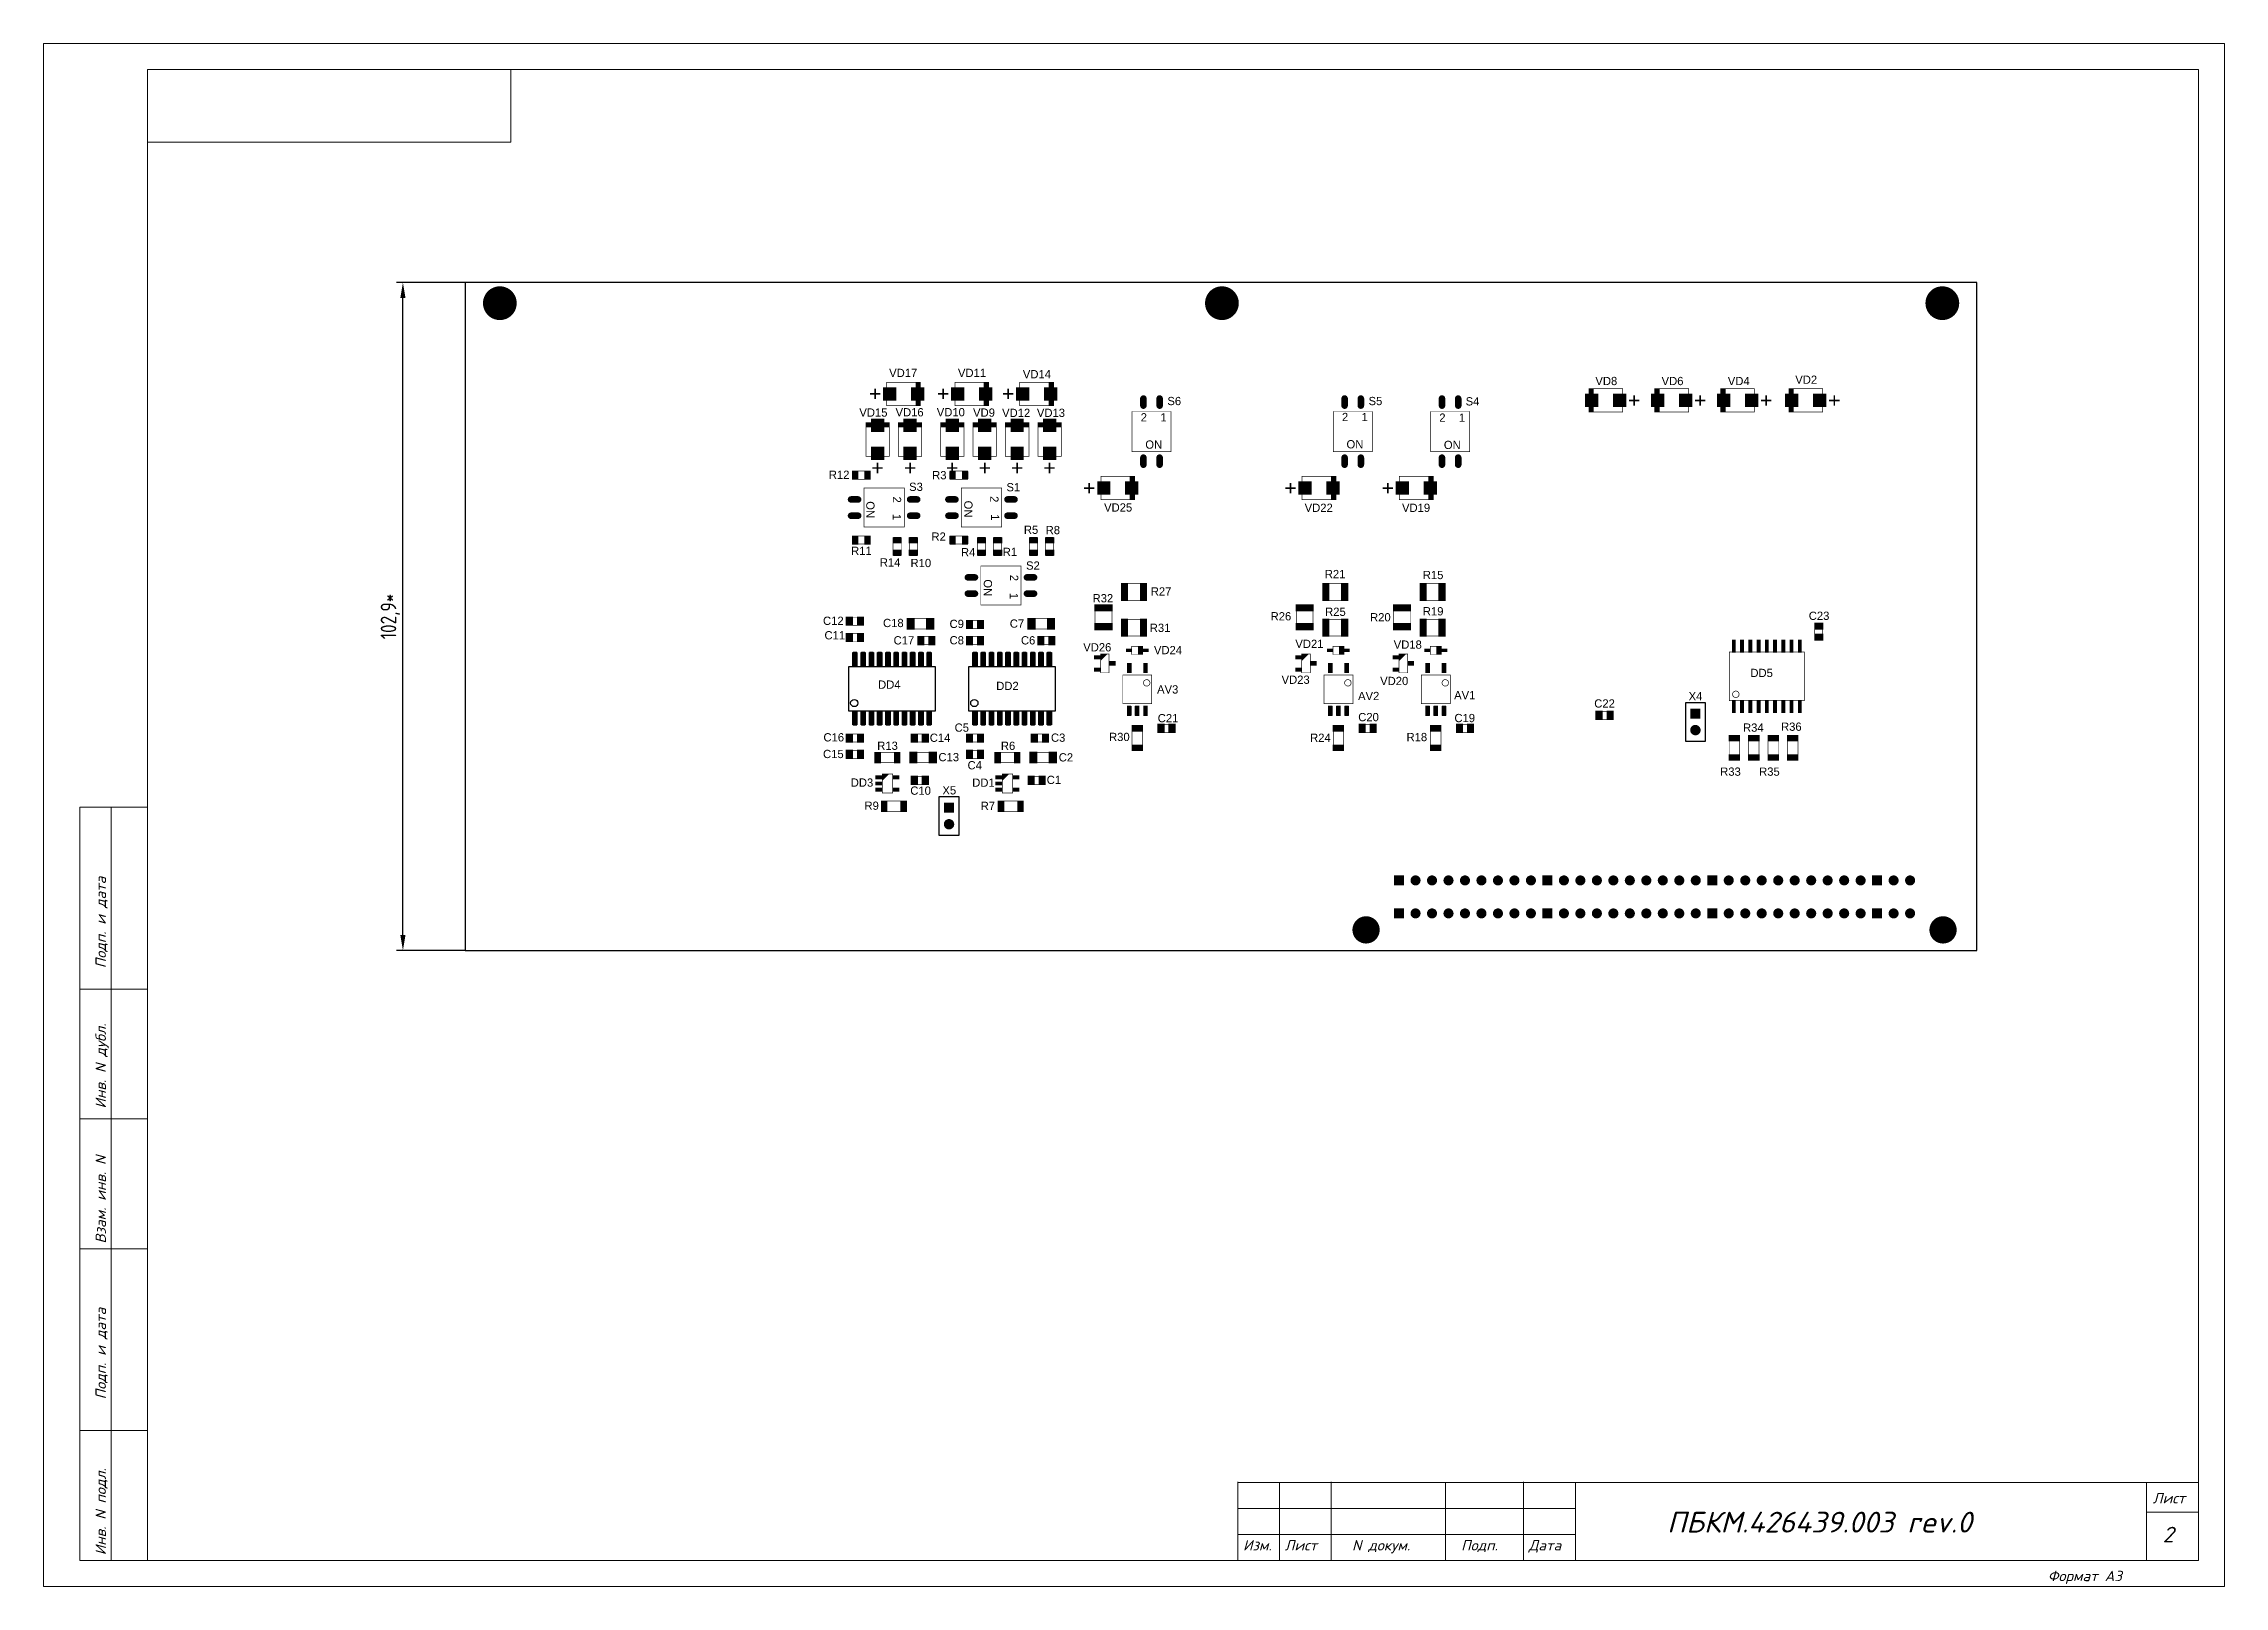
# Model space of a CAD drawing. Extents: x 25 to 880, y 8 to 306.
# Drawn here: x 460 to 880, y 9 to 306 of the extents above; entities that cross this region are included whole.
import ezdxf
from ezdxf.enums import TextEntityAlignment as Align

# ---------------------------------------------------------------- set-up
doc = ezdxf.new("R2010")
doc.units = 0
doc.header["$MEASUREMENT"] = 0
for name, color, linetype in [('BOARD', 7, 'Continuous'), ('BOT', 7, 'Continuous'), ('BOT_ASY', 7, 'Continuous')]:
    doc.layers.add(name, color=color, linetype=linetype)
doc.layers.add('РАЗМЕРЫ', color=7, linetype='Continuous', lineweight=0)
doc.layers.add('РАМКА', color=7, linetype='Continuous', lineweight=0)
doc.styles.add('ADRF1', font='romans', dxfattribs={"oblique": 15})
doc.styles.add('ГОСТ 2.304', font='CS_Gost2304.shx')
doc.dimstyles.new('ГОСТ', dxfattribs={"dimscale": 0, "dimtxt": 3, "dimasz": 3, "dimexe": 1.25, "dimexo": 0, "dimtad": 1, "dimtoh": 1, "dimdec": 3, "dimtxsty": 'ГОСТ 2.304', "dimcen": 5, "dimadec": 3, "dimazin": 2, "dimtfac": 0.75, "dimtdec": 4, "dimtmove": 1, "dimatfit": 3, "dimfxl": 1, "dimtolj": 1, "dimarcsym": 0})

msp = doc.modelspace()

# ---------------------------------------------------------------- texts
at = {"layer": 'BOT_ASY', "width": 1.019685}
for s, p in [('VD17', (625.5503, 241.8155)), ('VD11', (638.8003, 241.8155)), ('VD14', (651.3003, 241.5655)), ('VD8', (760.9651, 240.2562)), ('VD6', (773.7151, 240.2562)), ('VD4', (786.4651, 240.2562)), ('VD2', (799.4651, 240.5062)), ('VD15', (619.8133, 234.1914)), ('VD16', (626.7818, 234.2377)), ('VD10', (634.7207, 234.2562)), ('VD9', (641.1114, 234.1766)), ('VD12', (647.3022, 234.1248)), ('VD13', (654.0059, 234.1322)), ('S6', (677.7512, 236.4025)), ('S5', (716.5012, 236.4025)), ('S4', (735.192, 236.3433)), ('R12', (613.2114, 222.2137)), ('R3', (632.5096, 222.1285)), ('S3', (628.0133, 219.8877)), ('S1', (646.7633, 219.8155)), ('VD25', (666.9448, 215.9081)), ('VD22', (705.5763, 215.8488)), ('VD19', (724.3263, 215.8488)), ('R2', (632.3762, 210.3062)), ('R5', (650.1725, 211.6211)), ('R8', (654.3707, 211.5618)), ('R11', (617.4929, 207.5674)), ('R14', (623.0337, 205.3396)), ('R10', (628.9503, 205.2211)), ('R4', (638.0608, 207.3062)), ('R1', (646.1009, 207.3575)), ('S2', (650.533, 204.7297)), ('R21', (708.7355, 203.0914)), ('R15', (727.604, 202.9137)), ('R32', (664.0108, 198.4402)), ('R27', (675.2201, 199.7532)), ('R25', (708.7948, 195.834)), ('R19', (727.617, 195.9266)), ('C12', (612.0948, 194.0951)), ('C18', (623.6522, 193.6742)), ('C9', (635.8583, 193.5032)), ('C7', (647.4621, 193.5556)), ('R31', (675.0225, 192.7396)), ('R26', (698.2966, 194.9637)), ('R20', (717.4485, 194.7729)), ('C23', (801.9411, 195.0581)), ('C11', (612.3762, 191.3063)), ('C17', (625.6867, 190.3322)), ('C8', (635.8633, 190.3451)), ('C6', (649.6133, 190.3322)), ('VD26', (662.9312, 188.9927)), ('VD24', (676.5497, 188.4513)), ('VD21', (703.7837, 189.6562)), ('VD18', (722.7244, 189.5118)), ('DD5', (790.8762, 184.0563)), ('DD4', (622.8762, 181.8063)), ('DD2', (645.6262, 181.5562)), ('AV3', (676.488, 180.8846)), ('VD23', (701.1281, 182.7507)), ('AV2', (715.1985, 179.6137)), ('VD20', (720.1151, 182.5137)), ('AV1', (733.6985, 179.7655)), ('X4', (778.1371, 179.5794)), ('C21', (676.559, 175.347)), ('C20', (715.1707, 175.5507)), ('C19', (733.6966, 175.3729)), ('C22', (760.6262, 178.1813)), ('C16', (612.1787, 171.6612)), ('C14', (632.654, 171.5822)), ('C5', (636.838, 173.5309)), ('C3', (655.3904, 171.5951)), ('R30', (667.1787, 171.7402)), ('R24', (705.9022, 171.5822)), ('R18', (724.4744, 171.7137)), ('R34', (789.2781, 173.5303)), ('R36', (796.6003, 173.7081)), ('C15', (612.0972, 168.4532)), ('R13', (622.5343, 170.0414)), ('C13', (634.325, 167.8464)), ('R6', (645.7454, 170.0291)), ('C2', (656.8904, 167.8056)), ('DD3', (617.6127, 162.9507)), ('C4', (639.3269, 166.2785)), ('DD1', (641.0077, 162.9377)), ('C1', (654.5744, 163.4637)), ('R33', (784.8762, 165.0563)), ('R35', (792.3762, 165.0563)), ('R9', (619.4756, 158.5032)), ('C10', (628.9009, 161.3976)), ('X5', (634.4266, 161.4544)), ('R7', (641.8571, 158.4637))]:
    msp.add_text(s, height=1.5875, dxfattribs=at).set_placement(p, align=Align.CENTER)
for s, p in [('2', (671.2971, 233.2655)), ('1', (675.0867, 233.2655)), ('2', (710.0471, 233.3248)), ('1', (713.8367, 233.3248)), ('2', (728.7971, 233.2063)), ('1', (732.5867, 233.2063)), ('ON', (672.1783, 228.0155)), ('ON', (710.9283, 228.0748)), ('ON', (729.6783, 227.9563))]:
    msp.add_text(s, height=1.5875, dxfattribs=at).set_placement(p)
for s, p in [('2', (623.5662, 218.8072)), ('2', (642.3162, 218.8862)), ('ON', (618.4357, 217.9072)), ('1', (623.5132, 215.4782)), ('ON', (637.3043, 218.0257)), ('1', (642.4607, 215.3992)), ('ON', (641.074, 202.8677)), ('2', (646.1255, 203.7479)), ('1', (646.0725, 200.2609))]:
    msp.add_text(s, height=1.5875, rotation=270, dxfattribs=at).set_placement(p)
at = {"layer": 'РАМКА', "style": 'ADRF1', "oblique": 15}
for s, p in [('Подп. и дата', (472, 128)), ('Инв. N дубл.', (472, 101)), ('Взам. инв. N', (472, 75)), ('Подп. и дата', (472, 45)), ('Инв. N подл.', (472, 15))]:
    msp.add_text(s, height=2, rotation=90, dxfattribs=at).set_placement(p)
for s, height, p in [('Лист', 2, (866.198, 24.9858)), ('ПБКМ.426439.003 rev.0', 4, (772.6576, 19.365)), ('Изм.', 2, (691, 15.9106)), ('Лист', 2, (699, 15.9106)), ('N докум.', 2, (712, 15.9106)), ('Подп.', 2, (733, 15.9106)), ('Дата', 2, (746, 15.9106)), ('2', 3, (868.1207, 17.4719)), ('Формат A3', 2, (846, 10))]:
    msp.add_text(s, height=height, dxfattribs=at).set_placement(p)

# ---------------------------------------------------------------- blocks, each defined once
blk = doc.blocks.new('*D671')
at = {"layer": 'Defpoints', "color": 0}
for p in [(529.2, 260), (541.2, 260), (541.2, 131.41)]:
    blk.add_point(p, dxfattribs=at)
at = {"layer": 'РАЗМЕРЫ', "color": 0, "lineweight": -2}
for p, q in [((541.2, 260), (527.95, 260)), ((529.2, 134.41), (529.2, 257)), ((541.2, 131.41), (527.95, 131.41))]:
    blk.add_line(p, q, dxfattribs=at)
at = {"layer": 'РАЗМЕРЫ', "color": 0}
for points in [[(529.7, 257), (528.7, 257), (529.2, 260)], [(528.7, 134.41), (529.7, 134.41), (529.2, 131.41)]]:
    blk.add_solid(points, dxfattribs=at)
at = {"layer": 'РАЗМЕРЫ', "color": 0, "linetype": 'Continuous', "insert": (526.77, 195.71), "char_height": 3, "attachment_point": 5, "rotation": 90, "style": 'ГОСТ 2.304'}
blk.add_mtext('\\A1;102,9*', dxfattribs=at)

# ---------------------------------------------------------------- dimensions: what is measured, and where the dimension line sits
at = {"layer": 'РАЗМЕРЫ'}
dim = msp.add_linear_dim(base=(529.2, 260), p1=(541.2, 131.4125), p2=(541.2, 260), angle=90, dimstyle='ГОСТ', override={"dimscale": 1, "dimdec": 1, "dimlfac": 0.8, "dimpost": '*', "dimtxsty": 'ГОСТ 2.304', "dimsah": 1, "dimtolj": 1}, dxfattribs=at)
dim.commit()
dim.dimension.update_dxf_attribs({"geometry": '*D671', "text_midpoint": (526.775, 195.7062)})

# ---------------------------------------------------------------- linework, layer by layer
at = {"layer": 'BOARD'}
msp.add_lwpolyline([(541.2, 131.4125), (832.3475, 131.4125), (832.3475, 260), (541.2, 260)], close=True, dxfattribs=at)
at = {"layer": 'BOT', "const_width": 0.25}
for points in [[(544.7425, 256.0312, -1), (550.9925, 256.0312, -1)], [(683.8075, 256.0312, -1), (690.0575, 256.0312, -1)], [(822.555, 256.0312, -1), (828.805, 256.0312, -1)], [(671.2887, 236.4, 1), (672.2887, 236.4), (672.2887, 237.5875, 1), (671.2887, 237.5875)], [(674.4637, 236.4, 1), (675.4637, 236.4), (675.4637, 237.5875, 1), (674.4637, 237.5875)], [(710.0387, 236.4, 1), (711.0387, 236.4), (711.0387, 237.5875, 1), (710.0387, 237.5875)], [(713.2137, 236.4, 1), (714.2137, 236.4), (714.2137, 237.5875, 1), (713.2137, 237.5875)], [(728.7887, 236.4, 1), (729.7887, 236.4), (729.7887, 237.5875, 1), (728.7887, 237.5875)], [(731.9637, 236.4, 1), (732.9637, 236.4), (732.9637, 237.5875, 1), (731.9637, 237.5875)], [(671.2887, 225.025, 1), (672.2887, 225.025), (672.2887, 226.2125, 1), (671.2887, 226.2125)], [(674.4637, 225.025, 1), (675.4637, 225.025), (675.4637, 226.2125, 1), (674.4637, 226.2125)], [(710.0387, 225.025, 1), (711.0387, 225.025), (711.0387, 226.2125, 1), (710.0387, 226.2125)], [(713.2137, 225.025, 1), (714.2137, 225.025), (714.2137, 226.2125, 1), (713.2137, 226.2125)], [(728.7887, 225.025, 1), (729.7887, 225.025), (729.7887, 226.2125, 1), (728.7887, 226.2125)], [(731.9637, 225.025, 1), (732.9637, 225.025), (732.9637, 226.2125, 1), (731.9637, 226.2125)], [(615.595, 218.7687, 1), (615.595, 217.7687), (616.7825, 217.7687, 1), (616.7825, 218.7687)], [(626.97, 218.7687, 1), (626.97, 217.7687), (628.1575, 217.7687, 1), (628.1575, 218.7687)], [(634.345, 218.7687, 1), (634.345, 217.7687), (635.5325, 217.7687, 1), (635.5325, 218.7687)], [(645.72, 218.7687, 1), (645.72, 217.7687), (646.9075, 217.7687, 1), (646.9075, 218.7687)], [(615.595, 215.5937, 1), (615.595, 214.5937), (616.7825, 214.5937, 1), (616.7825, 215.5937)], [(626.97, 215.5937, 1), (626.97, 214.5937), (628.1575, 214.5937, 1), (628.1575, 215.5937)], [(634.345, 215.5937, 1), (634.345, 214.5937), (635.5325, 214.5937, 1), (635.5325, 215.5937)], [(645.72, 215.5937, 1), (645.72, 214.5937), (646.9075, 214.5937, 1), (646.9075, 215.5937)], [(638.095, 203.7687, 1), (638.095, 202.7687), (639.2825, 202.7687, 1), (639.2825, 203.7687)], [(649.47, 203.7687, 1), (649.47, 202.7687), (650.6575, 202.7687, 1), (650.6575, 203.7687)], [(638.095, 200.5937, 1), (638.095, 199.5937), (639.2825, 199.5937, 1), (639.2825, 200.5937)], [(649.47, 200.5937, 1), (649.47, 199.5937), (650.6575, 199.5937, 1), (650.6575, 200.5937)], [(777.2512, 173.8437, -1), (779.0012, 173.8437, -1)], [(633.5012, 155.7187, -1), (635.2512, 155.7187, -1)], [(723.3762, 144.9062, -1), (725.0637, 144.9062, -1)], [(726.5512, 144.9062, -1), (728.2387, 144.9062, -1)], [(729.7262, 144.9062, -1), (731.4137, 144.9062, -1)], [(732.9012, 144.9062, -1), (734.5887, 144.9062, -1)], [(736.0762, 144.9062, -1), (737.7637, 144.9062, -1)], [(739.2512, 144.9062, -1), (740.9387, 144.9062, -1)], [(742.4262, 144.9062, -1), (744.1137, 144.9062, -1)], [(745.6012, 144.9062, -1), (747.2887, 144.9062, -1)], [(751.9512, 144.9062, -1), (753.6387, 144.9062, -1)], [(755.1262, 144.9062, -1), (756.8137, 144.9062, -1)], [(758.3012, 144.9062, -1), (759.9887, 144.9062, -1)], [(761.4762, 144.9062, -1), (763.1637, 144.9062, -1)], [(764.6512, 144.9062, -1), (766.3387, 144.9062, -1)], [(767.8262, 144.9062, -1), (769.5137, 144.9062, -1)], [(771.0012, 144.9062, -1), (772.6887, 144.9062, -1)], [(774.1762, 144.9062, -1), (775.8637, 144.9062, -1)], [(777.3512, 144.9062, -1), (779.0387, 144.9062, -1)], [(783.7012, 144.9062, -1), (785.3887, 144.9062, -1)], [(786.8762, 144.9062, -1), (788.5637, 144.9062, -1)], [(790.0512, 144.9062, -1), (791.7387, 144.9062, -1)], [(793.2262, 144.9062, -1), (794.9137, 144.9062, -1)], [(796.4012, 144.9062, -1), (798.0887, 144.9062, -1)], [(799.5762, 144.9062, -1), (801.2637, 144.9062, -1)], [(802.7512, 144.9062, -1), (804.4387, 144.9062, -1)], [(805.9262, 144.9062, -1), (807.6137, 144.9062, -1)], [(809.1012, 144.9062, -1), (810.7887, 144.9062, -1)], [(815.4512, 144.9062, -1), (817.1387, 144.9062, -1)], [(818.6262, 144.9062, -1), (820.3137, 144.9062, -1)], [(723.3762, 138.5562, -1), (725.0637, 138.5562, -1)], [(726.5512, 138.5562, -1), (728.2387, 138.5562, -1)], [(729.7262, 138.5562, -1), (731.4137, 138.5562, -1)], [(732.9012, 138.5562, -1), (734.5887, 138.5562, -1)], [(736.0762, 138.5562, -1), (737.7637, 138.5562, -1)], [(739.2512, 138.5562, -1), (740.9387, 138.5562, -1)], [(742.4262, 138.5562, -1), (744.1137, 138.5562, -1)], [(745.6012, 138.5562, -1), (747.2887, 138.5562, -1)], [(751.9512, 138.5562, -1), (753.6387, 138.5562, -1)], [(755.1262, 138.5562, -1), (756.8137, 138.5562, -1)], [(758.3012, 138.5562, -1), (759.9887, 138.5562, -1)], [(761.4762, 138.5562, -1), (763.1637, 138.5562, -1)], [(764.6512, 138.5562, -1), (766.3387, 138.5562, -1)], [(767.8262, 138.5562, -1), (769.5137, 138.5562, -1)], [(771.0012, 138.5562, -1), (772.6887, 138.5562, -1)], [(774.1762, 138.5562, -1), (775.8637, 138.5562, -1)], [(777.3512, 138.5562, -1), (779.0387, 138.5562, -1)], [(783.7012, 138.5562, -1), (785.3887, 138.5562, -1)], [(786.8762, 138.5562, -1), (788.5637, 138.5562, -1)], [(790.0512, 138.5562, -1), (791.7387, 138.5562, -1)], [(793.2262, 138.5562, -1), (794.9137, 138.5562, -1)], [(796.4012, 138.5562, -1), (798.0887, 138.5562, -1)], [(799.5762, 138.5562, -1), (801.2637, 138.5562, -1)], [(802.7512, 138.5562, -1), (804.4387, 138.5562, -1)], [(805.9262, 138.5562, -1), (807.6137, 138.5562, -1)], [(809.1012, 138.5562, -1), (810.7887, 138.5562, -1)], [(815.4512, 138.5562, -1), (817.1387, 138.5562, -1)], [(818.6262, 138.5562, -1), (820.3137, 138.5562, -1)], [(712.195, 135.3812, -1), (717.195, 135.3812, -1)], [(823.32, 135.3812, -1), (828.32, 135.3812, -1)]]:
    msp.add_lwpolyline(points, format="xyb", close=True, dxfattribs=at)
for points in [[(544.8762, 255.1275), (544.8762, 256.935)], [(545.1262, 254.5312), (545.1262, 257.5312)], [(545.3762, 254.145), (545.3762, 257.9175)], [(545.6262, 253.8537), (545.6262, 258.2087)], [(545.8762, 253.6237), (545.8762, 258.4387)], [(546.1262, 253.4375), (546.1262, 258.625)], [(546.3762, 253.2862), (546.3762, 258.7762)], [(546.6262, 253.1637), (546.6262, 258.8987)], [(546.8762, 253.0687), (546.8762, 258.9937)], [(547.1262, 252.9962), (547.1262, 259.0663)], [(547.3762, 252.9462), (547.3762, 259.1162)], [(547.6262, 252.9162), (547.6262, 259.1462)], [(547.8762, 252.9075), (547.8762, 259.155)], [(548.1262, 252.9175), (548.1262, 259.145)], [(548.3762, 252.9487), (548.3762, 259.1137)], [(548.6262, 253), (548.6262, 259.0625)], [(548.8762, 253.0737), (548.8762, 258.9887)], [(549.1262, 253.1712), (549.1262, 258.8912)], [(549.3762, 253.295), (549.3762, 258.7675)], [(549.6262, 253.4487), (549.6262, 258.6137)], [(549.8762, 253.6375), (549.8762, 258.425)], [(550.1262, 253.8725), (550.1262, 258.19)], [(550.3762, 254.1687), (550.3762, 257.8937)], [(550.6262, 254.5637), (550.6262, 257.4987)], [(550.8762, 255.1875), (550.8762, 256.875)], [(683.8762, 255.38), (683.8762, 256.6825)], [(684.1262, 254.6575), (684.1262, 257.405)], [(684.3762, 254.2337), (684.3762, 257.8288)], [(684.6262, 253.9225), (684.6262, 258.14)], [(684.8762, 253.6787), (684.8762, 258.3837)], [(685.1262, 253.4812), (685.1262, 258.5812)], [(685.3762, 253.3225), (685.3762, 258.74)], [(685.6262, 253.1925), (685.6262, 258.87)], [(685.8762, 253.0912), (685.8762, 258.9712)], [(686.1262, 253.0125), (686.1262, 259.05)], [(686.3762, 252.9562), (686.3762, 259.1062)], [(686.6262, 252.9225), (686.6262, 259.14)], [(686.8762, 252.9075), (686.8762, 259.155)], [(687.1262, 252.9125), (687.1262, 259.15)], [(687.3762, 252.9387), (687.3762, 259.1237)], [(687.6262, 252.985), (687.6262, 259.0775)], [(687.8762, 253.0525), (687.8762, 259.01)], [(688.1262, 253.1437), (688.1262, 258.9187)], [(688.3762, 253.26), (688.3762, 258.8025)], [(688.6262, 253.4062), (688.6262, 258.6562)], [(688.8762, 253.585), (688.8762, 258.4775)], [(689.1262, 253.8063), (689.1262, 258.2562)], [(689.3762, 254.0837), (689.3762, 257.9787)], [(689.6262, 254.4475), (689.6262, 257.615)], [(689.8762, 254.9825), (689.8762, 257.08)], [(822.6262, 255.3688), (822.6262, 256.6937)], [(822.8762, 254.6512), (822.8762, 257.4112)], [(823.1262, 254.2312), (823.1262, 257.8312)], [(823.3762, 253.92), (823.3762, 258.1425)], [(823.6262, 253.6762), (823.6262, 258.3862)], [(823.8762, 253.48), (823.8762, 258.5825)], [(824.1262, 253.32), (824.1262, 258.7425)], [(824.3762, 253.1912), (824.3762, 258.8712)], [(824.6262, 253.09), (824.6262, 258.9725)], [(824.8762, 253.0125), (824.8762, 259.05)], [(825.1262, 252.9562), (825.1262, 259.1062)], [(825.3762, 252.9212), (825.3762, 259.1413)], [(825.6262, 252.9075), (825.6262, 259.155)], [(825.8762, 252.9125), (825.8762, 259.15)], [(826.1262, 252.9387), (826.1262, 259.1237)], [(826.3762, 252.985), (826.3762, 259.0775)], [(826.6262, 253.0537), (826.6262, 259.0087)], [(826.8762, 253.145), (826.8762, 258.9175)], [(827.1262, 253.2612), (827.1262, 258.8013)], [(827.3762, 253.4075), (827.3762, 258.655)], [(827.6262, 253.5875), (827.6262, 258.475)], [(827.8762, 253.8087), (827.8762, 258.2538)], [(828.1262, 254.0875), (828.1262, 257.975)], [(828.3762, 254.4525), (828.3762, 257.61)], [(828.6262, 254.99), (828.6262, 257.0725)], [(621.8762, 237.4), (621.8762, 239.7125)], [(622.1262, 237.4), (622.1262, 239.7125)], [(622.3762, 237.4), (622.3762, 239.7125)], [(622.6262, 237.4), (622.6262, 239.7125)], [(622.8762, 237.4), (622.8762, 239.7125)], [(623.1262, 237.4), (623.1262, 239.7125)], [(623.3762, 237.4), (623.3762, 239.7125)], [(623.6262, 237.4), (623.6262, 239.7125)], [(623.8762, 237.4), (623.8762, 239.7125)], [(627.3762, 237.4), (627.3762, 239.7125)], [(627.6262, 237.4), (627.6262, 239.7125)], [(627.8762, 237.4), (627.8762, 239.7125)], [(628.1262, 237.4), (628.1262, 239.7125)], [(628.3762, 237.4), (628.3762, 239.7125)], [(628.6262, 237.4), (628.6262, 239.7125)], [(628.8762, 237.4), (628.8762, 239.7125)], [(629.1262, 237.4), (629.1262, 239.7125)], [(629.3762, 237.4), (629.3762, 239.7125)], [(635.1262, 237.4), (635.1262, 239.7125)], [(635.3762, 237.4), (635.3762, 239.7125)], [(635.6262, 237.4), (635.6262, 239.7125)], [(635.8762, 237.4), (635.8762, 239.7125)], [(636.1262, 237.4), (636.1262, 239.7125)], [(636.3762, 237.4), (636.3762, 239.7125)], [(636.6262, 237.4), (636.6262, 239.7125)], [(636.8762, 237.4), (636.8762, 239.7125)], [(637.1262, 237.4), (637.1262, 239.7125)], [(640.3762, 237.4), (640.3762, 239.7125)], [(640.6262, 237.4), (640.6262, 239.7125)], [(640.8762, 237.4), (640.8762, 239.7125)], [(641.1262, 237.4), (641.1262, 239.7125)], [(641.3762, 237.4), (641.3762, 239.7125)], [(641.6262, 237.4), (641.6262, 239.7125)], [(641.8762, 237.4), (641.8762, 239.7125)], [(642.1262, 237.4), (642.1262, 239.7125)], [(642.3762, 237.4), (642.3762, 239.7125)], [(647.6262, 237.4), (647.6262, 239.7125)], [(647.8762, 237.4), (647.8762, 239.7125)], [(648.1262, 237.4), (648.1262, 239.7125)], [(648.3762, 237.4), (648.3762, 239.7125)], [(648.6262, 237.4), (648.6262, 239.7125)], [(648.8762, 237.4), (648.8762, 239.7125)], [(649.1262, 237.4), (649.1262, 239.7125)], [(649.3762, 237.4), (649.3762, 239.7125)], [(649.6262, 237.4), (649.6262, 239.7125)], [(652.8762, 237.4), (652.8762, 239.7125)], [(653.1262, 237.4), (653.1262, 239.7125)], [(653.3762, 237.4), (653.3762, 239.7125)], [(653.6262, 237.4), (653.6262, 239.7125)], [(653.8762, 237.4), (653.8762, 239.7125)], [(654.1262, 237.4), (654.1262, 239.7125)], [(654.3762, 237.4), (654.3762, 239.7125)], [(654.6262, 237.4), (654.6262, 239.7125)], [(654.8762, 237.4), (654.8762, 239.7125)], [(671.3762, 236.1175), (671.3762, 237.87)], [(671.6262, 235.9275), (671.6262, 238.06)], [(671.8762, 235.9087), (671.8762, 238.0788)], [(672.1262, 236.0312), (672.1262, 237.9562)], [(674.6262, 236.0312), (674.6262, 237.9562)], [(674.8762, 235.9087), (674.8762, 238.0788)], [(675.1262, 235.9275), (675.1262, 238.06)], [(675.3762, 236.1175), (675.3762, 237.87)], [(710.1262, 236.1175), (710.1262, 237.87)], [(710.3762, 235.9275), (710.3762, 238.06)], [(710.6262, 235.9087), (710.6262, 238.0788)], [(710.8762, 236.0312), (710.8762, 237.9562)], [(713.3762, 236.0312), (713.3762, 237.9562)], [(713.6262, 235.9087), (713.6262, 238.0788)], [(713.8762, 235.9275), (713.8762, 238.06)], [(714.1262, 236.1175), (714.1262, 237.87)], [(728.8762, 236.1175), (728.8762, 237.87)], [(729.1262, 235.9275), (729.1262, 238.06)], [(729.3762, 235.9087), (729.3762, 238.0788)], [(729.6262, 236.0312), (729.6262, 237.9562)], [(732.1262, 236.0312), (732.1262, 237.9562)], [(732.3762, 235.9087), (732.3762, 238.0788)], [(732.6262, 235.9275), (732.6262, 238.06)], [(732.8762, 236.1175), (732.8762, 237.87)], [(757.1262, 236.15), (757.1262, 238.4625)], [(757.3762, 236.15), (757.3762, 238.4625)], [(757.6262, 236.15), (757.6262, 238.4625)], [(757.8762, 236.15), (757.8762, 238.4625)], [(758.1262, 236.15), (758.1262, 238.4625)], [(758.3762, 236.15), (758.3762, 238.4625)], [(758.6262, 236.15), (758.6262, 238.4625)], [(758.8762, 236.15), (758.8762, 238.4625)], [(759.1262, 236.15), (759.1262, 238.4625)], [(762.6262, 236.15), (762.6262, 238.4625)], [(762.8762, 236.15), (762.8762, 238.4625)], [(763.1262, 236.15), (763.1262, 238.4625)], [(763.3762, 236.15), (763.3762, 238.4625)], [(763.6262, 236.15), (763.6262, 238.4625)], [(763.8762, 236.15), (763.8762, 238.4625)], [(764.1262, 236.15), (764.1262, 238.4625)], [(764.3762, 236.15), (764.3762, 238.4625)], [(764.6262, 236.15), (764.6262, 238.4625)], [(769.8762, 236.15), (769.8762, 238.4625)], [(770.1262, 236.15), (770.1262, 238.4625)], [(770.3762, 236.15), (770.3762, 238.4625)], [(770.6262, 236.15), (770.6262, 238.4625)], [(770.8762, 236.15), (770.8762, 238.4625)], [(771.1262, 236.15), (771.1262, 238.4625)], [(771.3762, 236.15), (771.3762, 238.4625)], [(771.6262, 236.15), (771.6262, 238.4625)], [(771.8762, 236.15), (771.8762, 238.4625)], [(775.1262, 236.15), (775.1262, 238.4625)], [(775.3762, 236.15), (775.3762, 238.4625)], [(775.6262, 236.15), (775.6262, 238.4625)], [(775.8762, 236.15), (775.8762, 238.4625)], [(776.1262, 236.15), (776.1262, 238.4625)], [(776.3762, 236.15), (776.3762, 238.4625)], [(776.6262, 236.15), (776.6262, 238.4625)], [(776.8762, 236.15), (776.8762, 238.4625)], [(777.1262, 236.15), (777.1262, 238.4625)], [(777.3762, 236.15), (777.3762, 238.4625)], [(782.6262, 236.15), (782.6262, 238.4625)], [(782.8762, 236.15), (782.8762, 238.4625)], [(783.1262, 236.15), (783.1262, 238.4625)], [(783.3762, 236.15), (783.3762, 238.4625)], [(783.6262, 236.15), (783.6262, 238.4625)], [(783.8762, 236.15), (783.8762, 238.4625)], [(784.1262, 236.15), (784.1262, 238.4625)], [(784.3762, 236.15), (784.3762, 238.4625)], [(784.6262, 236.15), (784.6262, 238.4625)], [(787.8762, 236.15), (787.8762, 238.4625)], [(788.1262, 236.15), (788.1262, 238.4625)], [(788.3762, 236.15), (788.3762, 238.4625)], [(788.6262, 236.15), (788.6262, 238.4625)], [(788.8762, 236.15), (788.8762, 238.4625)], [(789.1262, 236.15), (789.1262, 238.4625)], [(789.3762, 236.15), (789.3762, 238.4625)], [(789.6262, 236.15), (789.6262, 238.4625)], [(789.8762, 236.15), (789.8762, 238.4625)], [(795.6262, 236.15), (795.6262, 238.4625)], [(795.8762, 236.15), (795.8762, 238.4625)], [(796.1262, 236.15), (796.1262, 238.4625)], [(796.3762, 236.15), (796.3762, 238.4625)], [(796.6262, 236.15), (796.6262, 238.4625)], [(796.8762, 236.15), (796.8762, 238.4625)], [(797.1262, 236.15), (797.1262, 238.4625)], [(797.3762, 236.15), (797.3762, 238.4625)], [(797.6262, 236.15), (797.6262, 238.4625)], [(801.1262, 236.15), (801.1262, 238.4625)], [(801.3762, 236.15), (801.3762, 238.4625)], [(801.6262, 236.15), (801.6262, 238.4625)], [(801.8762, 236.15), (801.8762, 238.4625)], [(802.1262, 236.15), (802.1262, 238.4625)], [(802.3762, 236.15), (802.3762, 238.4625)], [(802.6262, 236.15), (802.6262, 238.4625)], [(802.8762, 236.15), (802.8762, 238.4625)], [(803.1262, 236.15), (803.1262, 238.4625)], [(619.6262, 231.3375), (619.6262, 233.65)], [(619.8762, 231.3375), (619.8762, 233.65)], [(620.1262, 231.3375), (620.1262, 233.65)], [(620.3762, 231.3375), (620.3762, 233.65)], [(620.6262, 231.3375), (620.6262, 233.65)], [(620.8762, 231.3375), (620.8762, 233.65)], [(621.1262, 231.3375), (621.1262, 233.65)], [(621.3762, 231.3375), (621.3762, 233.65)], [(621.6262, 231.3375), (621.6262, 233.65)], [(625.8762, 231.3375), (625.8762, 233.65)], [(626.1262, 231.3375), (626.1262, 233.65)], [(626.3762, 231.3375), (626.3762, 233.65)], [(626.6262, 231.3375), (626.6262, 233.65)], [(626.8762, 231.3375), (626.8762, 233.65)], [(627.1262, 231.3375), (627.1262, 233.65)], [(627.3762, 231.3375), (627.3762, 233.65)], [(627.6262, 231.3375), (627.6262, 233.65)], [(627.8762, 231.3375), (627.8762, 233.65)], [(633.8762, 231.3375), (633.8762, 233.65)], [(634.1262, 231.3375), (634.1262, 233.65)], [(634.3762, 231.3375), (634.3762, 233.65)], [(634.6262, 231.3375), (634.6262, 233.65)], [(634.8762, 231.3375), (634.8762, 233.65)], [(635.1262, 231.3375), (635.1262, 233.65)], [(635.3762, 231.3375), (635.3762, 233.65)], [(635.6262, 231.3375), (635.6262, 233.65)], [(635.8762, 231.3375), (635.8762, 233.65)], [(636.1262, 231.3375), (636.1262, 233.65)], [(640.1262, 231.3375), (640.1262, 233.65)], [(640.3762, 231.3375), (640.3762, 233.65)], [(640.6262, 231.3375), (640.6262, 233.65)], [(640.8762, 231.3375), (640.8762, 233.65)], [(641.1262, 231.3375), (641.1262, 233.65)], [(641.3762, 231.3375), (641.3762, 233.65)], [(641.6262, 231.3375), (641.6262, 233.65)], [(641.8762, 231.3375), (641.8762, 233.65)], [(642.1262, 231.3375), (642.1262, 233.65)], [(642.3762, 231.3375), (642.3762, 233.65)], [(646.3762, 231.3375), (646.3762, 233.65)], [(646.6262, 231.3375), (646.6262, 233.65)], [(646.8762, 231.3375), (646.8762, 233.65)], [(647.1262, 231.3375), (647.1262, 233.65)], [(647.3762, 231.3375), (647.3762, 233.65)], [(647.6262, 231.3375), (647.6262, 233.65)], [(647.8762, 231.3375), (647.8762, 233.65)], [(648.1262, 231.3375), (648.1262, 233.65)], [(648.3762, 231.3375), (648.3762, 233.65)], [(648.6262, 231.3375), (648.6262, 233.65)], [(652.6262, 231.3375), (652.6262, 233.65)], [(652.8762, 231.3375), (652.8762, 233.65)], [(653.1262, 231.3375), (653.1262, 233.65)], [(653.3762, 231.3375), (653.3762, 233.65)], [(653.6262, 231.3375), (653.6262, 233.65)], [(653.8762, 231.3375), (653.8762, 233.65)], [(654.1262, 231.3375), (654.1262, 233.65)], [(654.3762, 231.3375), (654.3762, 233.65)], [(654.6262, 231.3375), (654.6262, 233.65)], [(654.8762, 231.3375), (654.8762, 233.65)], [(619.6262, 225.9625), (619.6262, 228.275)], [(619.8762, 225.9625), (619.8762, 228.275)], [(620.1262, 225.9625), (620.1262, 228.275)], [(620.3762, 225.9625), (620.3762, 228.275)], [(620.6262, 225.9625), (620.6262, 228.275)], [(620.8762, 225.9625), (620.8762, 228.275)], [(621.1262, 225.9625), (621.1262, 228.275)], [(621.3762, 225.9625), (621.3762, 228.275)], [(621.6262, 225.9625), (621.6262, 228.275)], [(625.8762, 225.9625), (625.8762, 228.275)], [(626.1262, 225.9625), (626.1262, 228.275)], [(626.3762, 225.9625), (626.3762, 228.275)], [(626.6262, 225.9625), (626.6262, 228.275)], [(626.8762, 225.9625), (626.8762, 228.275)], [(627.1262, 225.9625), (627.1262, 228.275)], [(627.3762, 225.9625), (627.3762, 228.275)], [(627.6262, 225.9625), (627.6262, 228.275)], [(627.8762, 225.9625), (627.8762, 228.275)], [(633.8762, 225.9625), (633.8762, 228.275)], [(634.1262, 225.9625), (634.1262, 228.275)], [(634.3762, 225.9625), (634.3762, 228.275)], [(634.6262, 225.9625), (634.6262, 228.275)], [(634.8762, 225.9625), (634.8762, 228.275)], [(635.1262, 225.9625), (635.1262, 228.275)], [(635.3762, 225.9625), (635.3762, 228.275)], [(635.6262, 225.9625), (635.6262, 228.275)], [(635.8762, 225.9625), (635.8762, 228.275)], [(636.1262, 225.9625), (636.1262, 228.275)], [(640.1262, 225.9625), (640.1262, 228.275)], [(640.3762, 225.9625), (640.3762, 228.275)], [(640.6262, 225.9625), (640.6262, 228.275)], [(640.8762, 225.9625), (640.8762, 228.275)], [(641.1262, 225.9625), (641.1262, 228.275)], [(641.3762, 225.9625), (641.3762, 228.275)], [(641.6262, 225.9625), (641.6262, 228.275)], [(641.8762, 225.9625), (641.8762, 228.275)], [(642.1262, 225.9625), (642.1262, 228.275)], [(642.3762, 225.9625), (642.3762, 228.275)], [(646.3762, 225.9625), (646.3762, 228.275)], [(646.6262, 225.9625), (646.6262, 228.275)], [(646.8762, 225.9625), (646.8762, 228.275)], [(647.1262, 225.9625), (647.1262, 228.275)], [(647.3762, 225.9625), (647.3762, 228.275)], [(647.6262, 225.9625), (647.6262, 228.275)], [(647.8762, 225.9625), (647.8762, 228.275)], [(648.1262, 225.9625), (648.1262, 228.275)], [(648.3762, 225.9625), (648.3762, 228.275)], [(648.6262, 225.9625), (648.6262, 228.275)], [(652.6262, 225.9625), (652.6262, 228.275)], [(652.8762, 225.9625), (652.8762, 228.275)], [(653.1262, 225.9625), (653.1262, 228.275)], [(653.3762, 225.9625), (653.3762, 228.275)], [(653.6262, 225.9625), (653.6262, 228.275)], [(653.8762, 225.9625), (653.8762, 228.275)], [(654.1262, 225.9625), (654.1262, 228.275)], [(654.3762, 225.9625), (654.3762, 228.275)], [(654.6262, 225.9625), (654.6262, 228.275)], [(654.8762, 225.9625), (654.8762, 228.275)], [(671.6262, 224.5525), (671.6262, 226.685)], [(671.8762, 224.5337), (671.8762, 226.7037)], [(674.8762, 224.5337), (674.8762, 226.7037)], [(675.1262, 224.5525), (675.1262, 226.685)], [(710.3762, 224.5525), (710.3762, 226.685)], [(710.6262, 224.5337), (710.6262, 226.7037)], [(713.6262, 224.5337), (713.6262, 226.7037)], [(713.8762, 224.5525), (713.8762, 226.685)], [(729.1262, 224.5525), (729.1262, 226.685)], [(729.3762, 224.5337), (729.3762, 226.7037)], [(732.3762, 224.5337), (732.3762, 226.7037)], [(732.6262, 224.5525), (732.6262, 226.685)], [(615.8762, 222.1812), (615.8762, 223.6813)], [(616.1262, 222.1812), (616.1262, 223.6813)], [(616.3762, 222.1812), (616.3762, 223.6813)], [(616.6262, 222.1812), (616.6262, 223.6813)], [(618.3762, 222.1812), (618.3762, 223.6813)], [(618.6262, 222.1812), (618.6262, 223.6813)], [(618.8762, 222.1812), (618.8762, 223.6813)], [(619.1262, 222.1812), (619.1262, 223.6813)], [(634.6262, 222.1812), (634.6262, 223.6813)], [(634.8762, 222.1812), (634.8762, 223.6813)], [(635.1262, 222.1812), (635.1262, 223.6813)], [(635.3762, 222.1812), (635.3762, 223.6813)], [(637.1262, 222.1812), (637.1262, 223.6813)], [(637.3762, 222.1812), (637.3762, 223.6813)], [(637.6262, 222.1812), (637.6262, 223.6813)], [(637.8762, 222.1812), (637.8762, 223.6813)], [(671.3762, 224.7425), (671.3762, 226.495)], [(672.1262, 224.6562), (672.1262, 226.5812)], [(674.6262, 224.6562), (674.6262, 226.5812)], [(675.3762, 224.7425), (675.3762, 226.495)], [(710.1262, 224.7425), (710.1262, 226.495)], [(710.8762, 224.6562), (710.8762, 226.5812)], [(713.3762, 224.6562), (713.3762, 226.5812)], [(714.1262, 224.7425), (714.1262, 226.495)], [(728.8762, 224.7425), (728.8762, 226.495)], [(729.6262, 224.6562), (729.6262, 226.5812)], [(732.1262, 224.6562), (732.1262, 226.5812)], [(732.8762, 224.7425), (732.8762, 226.495)], [(615.1262, 218.095), (615.1262, 218.4425)], [(615.3762, 217.82), (615.3762, 218.7175)], [(615.6262, 217.7687), (615.6262, 218.7687)], [(615.8762, 217.7687), (615.8762, 218.7687)], [(616.1262, 217.7687), (616.1262, 218.7687)], [(616.3762, 217.7687), (616.3762, 218.7687)], [(616.6262, 217.7687), (616.6262, 218.7687)], [(616.8762, 217.7787), (616.8762, 218.7587)], [(617.1262, 217.9062), (617.1262, 218.6312)], [(626.6262, 217.9062), (626.6262, 218.6312)], [(626.8762, 217.7787), (626.8762, 218.7587)], [(627.1262, 217.7687), (627.1262, 218.7687)], [(627.3762, 217.7687), (627.3762, 218.7687)], [(627.6262, 217.7687), (627.6262, 218.7687)], [(627.8762, 217.7687), (627.8762, 218.7687)], [(628.1262, 217.7687), (628.1262, 218.7687)], [(628.3762, 217.82), (628.3762, 218.7175)], [(628.6262, 218.095), (628.6262, 218.4425)], [(633.8762, 218.095), (633.8762, 218.4425)], [(634.1262, 217.82), (634.1262, 218.7175)], [(634.3762, 217.7687), (634.3762, 218.7687)], [(634.6262, 217.7687), (634.6262, 218.7687)], [(634.8762, 217.7687), (634.8762, 218.7687)], [(635.1262, 217.7687), (635.1262, 218.7687)], [(635.3762, 217.7687), (635.3762, 218.7687)], [(635.6262, 217.7787), (635.6262, 218.7587)], [(635.8762, 217.9062), (635.8762, 218.6312)], [(645.3762, 217.9062), (645.3762, 218.6312)], [(645.6262, 217.7787), (645.6262, 218.7587)], [(645.8762, 217.7687), (645.8762, 218.7687)], [(646.1262, 217.7687), (646.1262, 218.7687)], [(646.3762, 217.7687), (646.3762, 218.7687)], [(646.6262, 217.7687), (646.6262, 218.7687)], [(646.8762, 217.7687), (646.8762, 218.7687)], [(647.1262, 217.82), (647.1262, 218.7175)], [(647.3762, 218.095), (647.3762, 218.4425)], [(663.1262, 219.275), (663.1262, 221.5875)], [(663.3762, 219.275), (663.3762, 221.5875)], [(663.6262, 219.275), (663.6262, 221.5875)], [(663.8762, 219.275), (663.8762, 221.5875)], [(664.1262, 219.275), (664.1262, 221.5875)], [(664.3762, 219.275), (664.3762, 221.5875)], [(664.6262, 219.275), (664.6262, 221.5875)], [(664.8762, 219.275), (664.8762, 221.5875)], [(665.1262, 219.275), (665.1262, 221.5875)], [(668.6262, 219.275), (668.6262, 221.5875)], [(668.8762, 219.275), (668.8762, 221.5875)], [(669.1262, 219.275), (669.1262, 221.5875)], [(669.3762, 219.275), (669.3762, 221.5875)], [(669.6262, 219.275), (669.6262, 221.5875)], [(669.8762, 219.275), (669.8762, 221.5875)], [(670.1262, 219.275), (670.1262, 221.5875)], [(670.3762, 219.275), (670.3762, 221.5875)], [(670.6262, 219.275), (670.6262, 221.5875)], [(701.8762, 219.275), (701.8762, 221.5875)], [(702.1262, 219.275), (702.1262, 221.5875)], [(702.3762, 219.275), (702.3762, 221.5875)], [(702.6262, 219.275), (702.6262, 221.5875)], [(702.8762, 219.275), (702.8762, 221.5875)], [(703.1262, 219.275), (703.1262, 221.5875)], [(703.3762, 219.275), (703.3762, 221.5875)], [(703.6262, 219.275), (703.6262, 221.5875)], [(703.8762, 219.275), (703.8762, 221.5875)], [(707.3762, 219.275), (707.3762, 221.5875)], [(707.6262, 219.275), (707.6262, 221.5875)], [(707.8762, 219.275), (707.8762, 221.5875)], [(708.1262, 219.275), (708.1262, 221.5875)], [(708.3762, 219.275), (708.3762, 221.5875)], [(708.6262, 219.275), (708.6262, 221.5875)], [(708.8762, 219.275), (708.8762, 221.5875)], [(709.1262, 219.275), (709.1262, 221.5875)], [(709.3762, 219.275), (709.3762, 221.5875)], [(720.6262, 219.275), (720.6262, 221.5875)], [(720.8762, 219.275), (720.8762, 221.5875)], [(721.1262, 219.275), (721.1262, 221.5875)], [(721.3762, 219.275), (721.3762, 221.5875)], [(721.6262, 219.275), (721.6262, 221.5875)], [(721.8762, 219.275), (721.8762, 221.5875)], [(722.1262, 219.275), (722.1262, 221.5875)], [(722.3762, 219.275), (722.3762, 221.5875)], [(722.6262, 219.275), (722.6262, 221.5875)], [(726.1262, 219.275), (726.1262, 221.5875)], [(726.3762, 219.275), (726.3762, 221.5875)], [(726.6262, 219.275), (726.6262, 221.5875)], [(726.8762, 219.275), (726.8762, 221.5875)], [(727.1262, 219.275), (727.1262, 221.5875)], [(727.3762, 219.275), (727.3762, 221.5875)], [(727.6262, 219.275), (727.6262, 221.5875)], [(727.8762, 219.275), (727.8762, 221.5875)], [(728.1262, 219.275), (728.1262, 221.5875)], [(615.1262, 214.92), (615.1262, 215.2675)], [(615.3762, 214.645), (615.3762, 215.5425)], [(615.6262, 214.5937), (615.6262, 215.5937)], [(615.8762, 214.5937), (615.8762, 215.5937)], [(616.1262, 214.5937), (616.1262, 215.5937)], [(616.3762, 214.5937), (616.3762, 215.5937)], [(616.6262, 214.5937), (616.6262, 215.5937)], [(616.8762, 214.6037), (616.8762, 215.5837)], [(617.1262, 214.7312), (617.1262, 215.4562)], [(626.6262, 214.7312), (626.6262, 215.4562)], [(626.8762, 214.6037), (626.8762, 215.5837)], [(627.1262, 214.5937), (627.1262, 215.5937)], [(627.3762, 214.5937), (627.3762, 215.5937)], [(627.6262, 214.5937), (627.6262, 215.5937)], [(627.8762, 214.5937), (627.8762, 215.5937)], [(628.1262, 214.5937), (628.1262, 215.5937)], [(628.3762, 214.645), (628.3762, 215.5425)], [(628.6262, 214.92), (628.6262, 215.2675)], [(633.8762, 214.92), (633.8762, 215.2675)], [(634.1262, 214.645), (634.1262, 215.5425)], [(634.3762, 214.5937), (634.3762, 215.5937)], [(634.6262, 214.5937), (634.6262, 215.5937)], [(634.8762, 214.5937), (634.8762, 215.5937)], [(635.1262, 214.5937), (635.1262, 215.5937)], [(635.3762, 214.5937), (635.3762, 215.5937)], [(635.6262, 214.6037), (635.6262, 215.5837)], [(635.8762, 214.7312), (635.8762, 215.4562)], [(645.3762, 214.7312), (645.3762, 215.4562)], [(645.6262, 214.6037), (645.6262, 215.5837)], [(645.8762, 214.5937), (645.8762, 215.5937)], [(646.1262, 214.5937), (646.1262, 215.5937)], [(646.3762, 214.5937), (646.3762, 215.5937)], [(646.6262, 214.5937), (646.6262, 215.5937)], [(646.8762, 214.5937), (646.8762, 215.5937)], [(647.1262, 214.645), (647.1262, 215.5425)], [(647.3762, 214.92), (647.3762, 215.2675)], [(615.8762, 209.6812), (615.8762, 211.1813)], [(616.1262, 209.6812), (616.1262, 211.1813)], [(616.3762, 209.6812), (616.3762, 211.1813)], [(616.6262, 209.6812), (616.6262, 211.1813)], [(618.3762, 209.6812), (618.3762, 211.1813)], [(618.6262, 209.6812), (618.6262, 211.1813)], [(618.8762, 209.6812), (618.8762, 211.1813)], [(619.1262, 209.6812), (619.1262, 211.1813)], [(623.6262, 209.9), (623.6262, 210.8375)], [(623.8762, 209.9), (623.8762, 210.8375)], [(624.1262, 209.9), (624.1262, 210.8375)], [(624.3762, 209.9), (624.3762, 210.8375)], [(624.6262, 209.9), (624.6262, 210.8375)], [(624.8762, 209.9), (624.8762, 210.8375)], [(625.1262, 209.9), (625.1262, 210.8375)], [(626.8762, 209.9), (626.8762, 210.8375)], [(627.1262, 209.9), (627.1262, 210.8375)], [(627.3762, 209.9), (627.3762, 210.8375)], [(627.6262, 209.9), (627.6262, 210.8375)], [(627.8762, 209.9), (627.8762, 210.8375)], [(628.1262, 209.9), (628.1262, 210.8375)], [(634.6262, 209.6812), (634.6262, 211.1813)], [(634.8762, 209.6812), (634.8762, 211.1813)], [(635.1262, 209.6812), (635.1262, 211.1813)], [(635.3762, 209.6812), (635.3762, 211.1813)], [(637.1262, 209.6812), (637.1262, 211.1813)], [(637.3762, 209.6812), (637.3762, 211.1813)], [(637.6262, 209.6812), (637.6262, 211.1813)], [(637.8762, 209.6812), (637.8762, 211.1813)], [(639.8762, 209.9), (639.8762, 210.8375)], [(640.1262, 209.9), (640.1262, 210.8375)], [(640.3762, 209.9), (640.3762, 210.8375)], [(640.6262, 209.9), (640.6262, 210.8375)], [(640.8762, 209.9), (640.8762, 210.8375)], [(641.1262, 209.9), (641.1262, 210.8375)], [(641.3762, 209.9), (641.3762, 210.8375)], [(643.1262, 209.9), (643.1262, 210.8375)], [(643.3762, 209.9), (643.3762, 210.8375)], [(643.6262, 209.9), (643.6262, 210.8375)], [(643.8762, 209.9), (643.8762, 210.8375)], [(644.1262, 209.9), (644.1262, 210.8375)], [(644.3762, 209.9), (644.3762, 210.8375)], [(649.8762, 209.9), (649.8762, 210.8375)], [(650.1262, 209.9), (650.1262, 210.8375)], [(650.3762, 209.9), (650.3762, 210.8375)], [(650.6262, 209.9), (650.6262, 210.8375)], [(650.8762, 209.9), (650.8762, 210.8375)], [(651.1262, 209.9), (651.1262, 210.8375)], [(651.3762, 209.9), (651.3762, 210.8375)], [(653.1262, 209.9), (653.1262, 210.8375)], [(653.3762, 209.9), (653.3762, 210.8375)], [(653.6262, 209.9), (653.6262, 210.8375)], [(653.8762, 209.9), (653.8762, 210.8375)], [(654.1262, 209.9), (654.1262, 210.8375)], [(654.3762, 209.9), (654.3762, 210.8375)], [(623.6262, 207.525), (623.6262, 208.4625)], [(623.8762, 207.525), (623.8762, 208.4625)], [(624.1262, 207.525), (624.1262, 208.4625)], [(624.3762, 207.525), (624.3762, 208.4625)], [(624.6262, 207.525), (624.6262, 208.4625)], [(624.8762, 207.525), (624.8762, 208.4625)], [(625.1262, 207.525), (625.1262, 208.4625)], [(626.8762, 207.525), (626.8762, 208.4625)], [(627.1262, 207.525), (627.1262, 208.4625)], [(627.3762, 207.525), (627.3762, 208.4625)], [(627.6262, 207.525), (627.6262, 208.4625)], [(627.8762, 207.525), (627.8762, 208.4625)], [(628.1262, 207.525), (628.1262, 208.4625)], [(639.8762, 207.525), (639.8762, 208.4625)], [(640.1262, 207.525), (640.1262, 208.4625)], [(640.3762, 207.525), (640.3762, 208.4625)], [(640.6262, 207.525), (640.6262, 208.4625)], [(640.8762, 207.525), (640.8762, 208.4625)], [(641.1262, 207.525), (641.1262, 208.4625)], [(641.3762, 207.525), (641.3762, 208.4625)], [(643.1262, 207.525), (643.1262, 208.4625)], [(643.3762, 207.525), (643.3762, 208.4625)], [(643.6262, 207.525), (643.6262, 208.4625)], [(643.8762, 207.525), (643.8762, 208.4625)], [(644.1262, 207.525), (644.1262, 208.4625)], [(644.3762, 207.525), (644.3762, 208.4625)], [(649.8762, 207.525), (649.8762, 208.4625)], [(650.1262, 207.525), (650.1262, 208.4625)], [(650.3762, 207.525), (650.3762, 208.4625)], [(650.6262, 207.525), (650.6262, 208.4625)], [(650.8762, 207.525), (650.8762, 208.4625)], [(651.1262, 207.525), (651.1262, 208.4625)], [(651.3762, 207.525), (651.3762, 208.4625)], [(653.1262, 207.525), (653.1262, 208.4625)], [(653.3762, 207.525), (653.3762, 208.4625)], [(653.6262, 207.525), (653.6262, 208.4625)], [(653.8762, 207.525), (653.8762, 208.4625)], [(654.1262, 207.525), (654.1262, 208.4625)], [(654.3762, 207.525), (654.3762, 208.4625)], [(637.6262, 203.095), (637.6262, 203.4425)], [(637.8762, 202.82), (637.8762, 203.7175)], [(638.1262, 202.7687), (638.1262, 203.7687)], [(638.3762, 202.7687), (638.3762, 203.7687)], [(638.6262, 202.7687), (638.6262, 203.7687)], [(638.8762, 202.7687), (638.8762, 203.7687)], [(639.1262, 202.7687), (639.1262, 203.7687)], [(639.3762, 202.7787), (639.3762, 203.7587)], [(639.6262, 202.9062), (639.6262, 203.6312)], [(649.1262, 202.9062), (649.1262, 203.6312)], [(649.3762, 202.7787), (649.3762, 203.7587)], [(649.6262, 202.7687), (649.6262, 203.7687)], [(649.8762, 202.7687), (649.8762, 203.7687)], [(650.1262, 202.7687), (650.1262, 203.7687)], [(650.3762, 202.7687), (650.3762, 203.7687)], [(650.6262, 202.7687), (650.6262, 203.7687)], [(650.8762, 202.82), (650.8762, 203.7175)], [(651.1262, 203.095), (651.1262, 203.4425)], [(667.6262, 198.8063), (667.6262, 202.0562)], [(667.8762, 198.8063), (667.8762, 202.0562)], [(668.1262, 198.8063), (668.1262, 202.0562)], [(668.3762, 198.8063), (668.3762, 202.0562)], [(668.6262, 198.8063), (668.6262, 202.0562)], [(671.3762, 198.8063), (671.3762, 202.0562)], [(671.6262, 198.8063), (671.6262, 202.0562)], [(671.8762, 198.8063), (671.8762, 202.0562)], [(672.1262, 198.8063), (672.1262, 202.0562)], [(672.3762, 198.8063), (672.3762, 202.0562)], [(706.3762, 198.8063), (706.3762, 202.0562)], [(706.6262, 198.8063), (706.6262, 202.0562)], [(706.8762, 198.8063), (706.8762, 202.0562)], [(707.1262, 198.8063), (707.1262, 202.0562)], [(707.3762, 198.8063), (707.3762, 202.0562)], [(710.1262, 198.8063), (710.1262, 202.0562)], [(710.3762, 198.8063), (710.3762, 202.0562)], [(710.6262, 198.8063), (710.6262, 202.0562)], [(710.8762, 198.8063), (710.8762, 202.0562)], [(711.1262, 198.8063), (711.1262, 202.0562)], [(725.1262, 198.8063), (725.1262, 202.0562)], [(725.3762, 198.8063), (725.3762, 202.0562)], [(725.6262, 198.8063), (725.6262, 202.0562)], [(725.8762, 198.8063), (725.8762, 202.0562)], [(726.1262, 198.8063), (726.1262, 202.0562)], [(728.8762, 198.8063), (728.8762, 202.0562)], [(729.1262, 198.8063), (729.1262, 202.0562)], [(729.3762, 198.8063), (729.3762, 202.0562)], [(729.6262, 198.8063), (729.6262, 202.0562)], [(729.8762, 198.8063), (729.8762, 202.0562)], [(637.6262, 199.92), (637.6262, 200.2675)], [(637.8762, 199.645), (637.8762, 200.5425)], [(638.1262, 199.5937), (638.1262, 200.5937)], [(638.3762, 199.5937), (638.3762, 200.5937)], [(638.6262, 199.5937), (638.6262, 200.5937)], [(638.8762, 199.5937), (638.8762, 200.5937)], [(639.1262, 199.5937), (639.1262, 200.5937)], [(639.3762, 199.6037), (639.3762, 200.5837)], [(639.6262, 199.7312), (639.6262, 200.4562)], [(649.1262, 199.7312), (649.1262, 200.4562)], [(649.3762, 199.6037), (649.3762, 200.5837)], [(649.6262, 199.5937), (649.6262, 200.5937)], [(649.8762, 199.5937), (649.8762, 200.5937)], [(650.1262, 199.5937), (650.1262, 200.5937)], [(650.3762, 199.5937), (650.3762, 200.5937)], [(650.6262, 199.5937), (650.6262, 200.5937)], [(650.8762, 199.645), (650.8762, 200.5425)], [(651.1262, 199.92), (651.1262, 200.2675)], [(662.6262, 196.8063), (662.6262, 197.9312)], [(662.8762, 196.8063), (662.8762, 197.9312)], [(663.1262, 196.8063), (663.1262, 197.9312)], [(663.3762, 196.8063), (663.3762, 197.9312)], [(663.6262, 196.8063), (663.6262, 197.9312)], [(663.8762, 196.8063), (663.8762, 197.9312)], [(664.1262, 196.8063), (664.1262, 197.9312)], [(664.3762, 196.8063), (664.3762, 197.9312)], [(664.6262, 196.8063), (664.6262, 197.9312)], [(664.8762, 196.8063), (664.8762, 197.9312)], [(665.1262, 196.8063), (665.1262, 197.9312)], [(665.3762, 196.8063), (665.3762, 197.9312)], [(665.6262, 196.8063), (665.6262, 197.9312)], [(701.3762, 196.8063), (701.3762, 197.9312)], [(701.6262, 196.8063), (701.6262, 197.9312)], [(701.8762, 196.8063), (701.8762, 197.9312)], [(702.1262, 196.8063), (702.1262, 197.9312)], [(702.3762, 196.8063), (702.3762, 197.9312)], [(702.6262, 196.8063), (702.6262, 197.9312)], [(702.8762, 196.8063), (702.8762, 197.9312)], [(703.1262, 196.8063), (703.1262, 197.9312)], [(703.3762, 196.8063), (703.3762, 197.9312)], [(703.6262, 196.8063), (703.6262, 197.9312)], [(703.8762, 196.8063), (703.8762, 197.9312)], [(704.1262, 196.8063), (704.1262, 197.9312)], [(704.3762, 196.8063), (704.3762, 197.9312)], [(720.1262, 196.8063), (720.1262, 197.9312)], [(720.3762, 196.8063), (720.3762, 197.9312)], [(720.6262, 196.8063), (720.6262, 197.9312)], [(720.8762, 196.8063), (720.8762, 197.9312)], [(721.1262, 196.8063), (721.1262, 197.9312)], [(721.3762, 196.8063), (721.3762, 197.9312)], [(721.6262, 196.8063), (721.6262, 197.9312)], [(721.8762, 196.8063), (721.8762, 197.9312)], [(722.1262, 196.8063), (722.1262, 197.9312)], [(722.3762, 196.8063), (722.3762, 197.9312)], [(722.6262, 196.8063), (722.6262, 197.9312)], [(722.8762, 196.8063), (722.8762, 197.9312)], [(723.1262, 196.8063), (723.1262, 197.9312)], [(614.6262, 194.0562), (614.6262, 195.5563)], [(614.8762, 194.0562), (614.8762, 195.5563)], [(615.1262, 194.0562), (615.1262, 195.5563)], [(615.3762, 194.0562), (615.3762, 195.5563)], [(615.6262, 194.0562), (615.6262, 195.5563)], [(616.8762, 194.0562), (616.8762, 195.5563)], [(617.1262, 194.0562), (617.1262, 195.5563)], [(617.3762, 194.0562), (617.3762, 195.5563)], [(617.6262, 194.0562), (617.6262, 195.5563)], [(617.8762, 194.0562), (617.8762, 195.5563)], [(626.3762, 193.3062), (626.3762, 195.3062)], [(626.6262, 193.3062), (626.6262, 195.3062)], [(626.8762, 193.3062), (626.8762, 195.3062)], [(627.1262, 193.3062), (627.1262, 195.3062)], [(627.3762, 193.3062), (627.3762, 195.3062)], [(627.6262, 193.3062), (627.6262, 195.3062)], [(630.1262, 193.3062), (630.1262, 195.3062)], [(630.3762, 193.3062), (630.3762, 195.3062)], [(630.6262, 193.3062), (630.6262, 195.3062)], [(630.8762, 193.3062), (630.8762, 195.3062)], [(631.1262, 193.3062), (631.1262, 195.3062)], [(631.3762, 193.3062), (631.3762, 195.3062)], [(637.8762, 193.4312), (637.8762, 194.9313)], [(638.1262, 193.4312), (638.1262, 194.9313)], [(638.3762, 193.4312), (638.3762, 194.9313)], [(638.6262, 193.4312), (638.6262, 194.9313)], [(638.8762, 193.4312), (638.8762, 194.9313)], [(639.8762, 193.4312), (639.8762, 194.9313)], [(640.1262, 193.4312), (640.1262, 194.9313)], [(640.3762, 193.4312), (640.3762, 194.9313)], [(640.6262, 193.4312), (640.6262, 194.9313)], [(640.8762, 193.4312), (640.8762, 194.9313)], [(649.6262, 193.3062), (649.6262, 195.3062)], [(649.8762, 193.3062), (649.8762, 195.3062)], [(650.1262, 193.3062), (650.1262, 195.3062)], [(650.3762, 193.3062), (650.3762, 195.3062)], [(650.6262, 193.3062), (650.6262, 195.3062)], [(650.8762, 193.3062), (650.8762, 195.3062)], [(653.3762, 193.3062), (653.3762, 195.3062)], [(653.6262, 193.3062), (653.6262, 195.3062)], [(653.8762, 193.3062), (653.8762, 195.3062)], [(654.1262, 193.3062), (654.1262, 195.3062)], [(654.3762, 193.3062), (654.3762, 195.3062)], [(654.6262, 193.3062), (654.6262, 195.3062)], [(662.6262, 193.1813), (662.6262, 194.3063)], [(662.8762, 193.1813), (662.8762, 194.3063)], [(663.1262, 193.1813), (663.1262, 194.3063)], [(663.3762, 193.1813), (663.3762, 194.3063)], [(663.6262, 193.1813), (663.6262, 194.3063)], [(663.8762, 193.1813), (663.8762, 194.3063)], [(664.1262, 193.1813), (664.1262, 194.3063)], [(664.3762, 193.1813), (664.3762, 194.3063)], [(664.6262, 193.1813), (664.6262, 194.3063)], [(664.8762, 193.1813), (664.8762, 194.3063)], [(665.1262, 193.1813), (665.1262, 194.3063)], [(665.3762, 193.1813), (665.3762, 194.3063)], [(665.6262, 193.1813), (665.6262, 194.3063)], [(667.6262, 191.9313), (667.6262, 195.1812)], [(667.8762, 191.9313), (667.8762, 195.1812)], [(668.1262, 191.9313), (668.1262, 195.1812)], [(668.3762, 191.9313), (668.3762, 195.1812)], [(668.6262, 191.9313), (668.6262, 195.1812)], [(671.3762, 191.9313), (671.3762, 195.1812)], [(671.6262, 191.9313), (671.6262, 195.1812)], [(671.8762, 191.9313), (671.8762, 195.1812)], [(672.1262, 191.9313), (672.1262, 195.1812)], [(672.3762, 191.9313), (672.3762, 195.1812)], [(701.3762, 193.1813), (701.3762, 194.3063)], [(701.6262, 193.1813), (701.6262, 194.3063)], [(701.8762, 193.1813), (701.8762, 194.3063)], [(702.1262, 193.1813), (702.1262, 194.3063)], [(702.3762, 193.1813), (702.3762, 194.3063)], [(702.6262, 193.1813), (702.6262, 194.3063)], [(702.8762, 193.1813), (702.8762, 194.3063)], [(703.1262, 193.1813), (703.1262, 194.3063)], [(703.3762, 193.1813), (703.3762, 194.3063)], [(703.6262, 193.1813), (703.6262, 194.3063)], [(703.8762, 193.1813), (703.8762, 194.3063)], [(704.1262, 193.1813), (704.1262, 194.3063)], [(704.3762, 193.1813), (704.3762, 194.3063)], [(706.3762, 191.9313), (706.3762, 195.1812)], [(706.6262, 191.9313), (706.6262, 195.1812)], [(706.8762, 191.9313), (706.8762, 195.1812)], [(707.1262, 191.9313), (707.1262, 195.1812)], [(707.3762, 191.9313), (707.3762, 195.1812)], [(710.1262, 191.9313), (710.1262, 195.1812)], [(710.3762, 191.9313), (710.3762, 195.1812)], [(710.6262, 191.9313), (710.6262, 195.1812)], [(710.8762, 191.9313), (710.8762, 195.1812)], [(711.1262, 191.9313), (711.1262, 195.1812)], [(720.1262, 193.1813), (720.1262, 194.3063)], [(720.3762, 193.1813), (720.3762, 194.3063)], [(720.6262, 193.1813), (720.6262, 194.3063)], [(720.8762, 193.1813), (720.8762, 194.3063)], [(721.1262, 193.1813), (721.1262, 194.3063)], [(721.3762, 193.1813), (721.3762, 194.3063)], [(721.6262, 193.1813), (721.6262, 194.3063)], [(721.8762, 193.1813), (721.8762, 194.3063)], [(722.1262, 193.1813), (722.1262, 194.3063)], [(722.3762, 193.1813), (722.3762, 194.3063)], [(722.6262, 193.1813), (722.6262, 194.3063)], [(722.8762, 193.1813), (722.8762, 194.3063)], [(723.1262, 193.1813), (723.1262, 194.3063)], [(725.1262, 191.9313), (725.1262, 195.1812)], [(725.3762, 191.9313), (725.3762, 195.1812)], [(725.6262, 191.9313), (725.6262, 195.1812)], [(725.8762, 191.9313), (725.8762, 195.1812)], [(726.1262, 191.9313), (726.1262, 195.1812)], [(728.8762, 191.9313), (728.8762, 195.1812)], [(729.1262, 191.9313), (729.1262, 195.1812)], [(729.3762, 191.9313), (729.3762, 195.1812)], [(729.6262, 191.9313), (729.6262, 195.1812)], [(729.8762, 191.9313), (729.8762, 195.1812)], [(801.1262, 193.3062), (801.1262, 194.4313)], [(801.3762, 193.3062), (801.3762, 194.4313)], [(801.6262, 193.3062), (801.6262, 194.4313)], [(801.8762, 193.3062), (801.8762, 194.4313)], [(802.1262, 193.3062), (802.1262, 194.4313)], [(802.3762, 193.3062), (802.3762, 194.4313)], [(802.6262, 193.3062), (802.6262, 194.4313)], [(614.6262, 190.9312), (614.6262, 192.4313)], [(614.8762, 190.9312), (614.8762, 192.4313)], [(615.1262, 190.9312), (615.1262, 192.4313)], [(615.3762, 190.9312), (615.3762, 192.4313)], [(615.6262, 190.9312), (615.6262, 192.4313)], [(616.8762, 190.9312), (616.8762, 192.4313)], [(617.1262, 190.9312), (617.1262, 192.4313)], [(617.3762, 190.9312), (617.3762, 192.4313)], [(617.6262, 190.9312), (617.6262, 192.4313)], [(617.8762, 190.9312), (617.8762, 192.4313)], [(628.3762, 190.3062), (628.3762, 191.8063)], [(628.6262, 190.3062), (628.6262, 191.8063)], [(628.8762, 190.3062), (628.8762, 191.8063)], [(629.1262, 190.3062), (629.1262, 191.8063)], [(629.3762, 190.3062), (629.3762, 191.8063)], [(630.6262, 190.3062), (630.6262, 191.8063)], [(630.8762, 190.3062), (630.8762, 191.8063)], [(631.1262, 190.3062), (631.1262, 191.8063)], [(631.3762, 190.3062), (631.3762, 191.8063)], [(631.6262, 190.3062), (631.6262, 191.8063)], [(637.8762, 190.3062), (637.8762, 191.8063)], [(638.1262, 190.3062), (638.1262, 191.8063)], [(638.3762, 190.3062), (638.3762, 191.8063)], [(638.6262, 190.3062), (638.6262, 191.8063)], [(638.8762, 190.3062), (638.8762, 191.8063)], [(639.8762, 190.3062), (639.8762, 191.8063)], [(640.1262, 190.3062), (640.1262, 191.8063)], [(640.3762, 190.3062), (640.3762, 191.8063)], [(640.6262, 190.3062), (640.6262, 191.8063)], [(640.8762, 190.3062), (640.8762, 191.8063)], [(651.6262, 190.3062), (651.6262, 191.8063)], [(651.8762, 190.3062), (651.8762, 191.8063)], [(652.1262, 190.3062), (652.1262, 191.8063)], [(652.3762, 190.3062), (652.3762, 191.8063)], [(652.6262, 190.3062), (652.6262, 191.8063)], [(653.6262, 190.3062), (653.6262, 191.8063)], [(653.8762, 190.3062), (653.8762, 191.8063)], [(654.1262, 190.3062), (654.1262, 191.8063)], [(654.3762, 190.3062), (654.3762, 191.8063)], [(654.6262, 190.3062), (654.6262, 191.8063)], [(668.6262, 188.9938), (668.6262, 189.3687)], [(668.8762, 188.9938), (668.8762, 189.3687)], [(669.1262, 188.9938), (669.1262, 189.3687)], [(669.3762, 188.9938), (669.3762, 189.3687)], [(671.8762, 188.9938), (671.8762, 189.3687)], [(672.1262, 188.9938), (672.1262, 189.3687)], [(672.3762, 188.9938), (672.3762, 189.3687)], [(672.6262, 188.9938), (672.6262, 189.3687)], [(707.3762, 188.9938), (707.3762, 189.3687)], [(707.6262, 188.9938), (707.6262, 189.3687)], [(707.8762, 188.9938), (707.8762, 189.3687)], [(708.1262, 188.9938), (708.1262, 189.3687)], [(710.6262, 188.9938), (710.6262, 189.3687)], [(710.8762, 188.9938), (710.8762, 189.3687)], [(711.1262, 188.9938), (711.1262, 189.3687)], [(711.3762, 188.9938), (711.3762, 189.3687)], [(726.1262, 188.9938), (726.1262, 189.3687)], [(726.3762, 188.9938), (726.3762, 189.3687)], [(726.6262, 188.9938), (726.6262, 189.3687)], [(726.8762, 188.9938), (726.8762, 189.3687)], [(729.3762, 188.9938), (729.3762, 189.3687)], [(729.6262, 188.9938), (729.6262, 189.3687)], [(729.8762, 188.9938), (729.8762, 189.3687)], [(730.1262, 188.9938), (730.1262, 189.3687)], [(785.3762, 188.8687), (785.3762, 191.1188)], [(785.6262, 188.8687), (785.6262, 191.1188)], [(786.8762, 188.8687), (786.8762, 191.1188)], [(787.1262, 188.8687), (787.1262, 191.1188)], [(788.6262, 188.8687), (788.6262, 191.1188)], [(788.8762, 188.8687), (788.8762, 191.1188)], [(790.1262, 188.8687), (790.1262, 191.1188)], [(790.3762, 188.8687), (790.3762, 191.1188)], [(791.6262, 188.8687), (791.6262, 191.1188)], [(791.8762, 188.8687), (791.8762, 191.1188)], [(792.1262, 188.8687), (792.1262, 191.1188)], [(793.3762, 188.8687), (793.3762, 191.1188)], [(793.6262, 188.8687), (793.6262, 191.1188)], [(794.8762, 188.8687), (794.8762, 191.1188)], [(795.1262, 188.8687), (795.1262, 191.1188)], [(796.6262, 188.8687), (796.6262, 191.1188)], [(796.8762, 188.8687), (796.8762, 191.1188)], [(798.1262, 188.8687), (798.1262, 191.1188)], [(798.3762, 188.8687), (798.3762, 191.1188)], [(801.1262, 191.1813), (801.1262, 192.3062)], [(801.3762, 191.1813), (801.3762, 192.3062)], [(801.6262, 191.1813), (801.6262, 192.3062)], [(801.8762, 191.1813), (801.8762, 192.3062)], [(802.1262, 191.1813), (802.1262, 192.3062)], [(802.3762, 191.1813), (802.3762, 192.3062)], [(802.6262, 191.1813), (802.6262, 192.3062)], [(616.1262, 186.3063), (616.1262, 188.8063)], [(616.3762, 186.3063), (616.3762, 188.8063)], [(617.6262, 186.3063), (617.6262, 188.8063)], [(617.8762, 186.3063), (617.8762, 188.8063)], [(619.3762, 186.3063), (619.3762, 188.8063)], [(619.6262, 186.3063), (619.6262, 188.8063)], [(620.8762, 186.3063), (620.8762, 188.8063)], [(621.1262, 186.3063), (621.1262, 188.8063)], [(622.3762, 186.3063), (622.3762, 188.8063)], [(622.6262, 186.3063), (622.6262, 188.8063)], [(624.1262, 186.3063), (624.1262, 188.8063)], [(624.3762, 186.3063), (624.3762, 188.8063)], [(625.6262, 186.3063), (625.6262, 188.8063)], [(625.8762, 186.3063), (625.8762, 188.8063)], [(627.1262, 186.3063), (627.1262, 188.8063)], [(627.3762, 186.3063), (627.3762, 188.8063)], [(628.8762, 186.3063), (628.8762, 188.8063)], [(629.1262, 186.3063), (629.1262, 188.8063)], [(630.3762, 186.3063), (630.3762, 188.8063)], [(630.6262, 186.3063), (630.6262, 188.8063)], [(639.1262, 186.3063), (639.1262, 188.8063)], [(639.3762, 186.3063), (639.3762, 188.8063)], [(639.6262, 186.3063), (639.6262, 188.8063)], [(640.8762, 186.3063), (640.8762, 188.8063)], [(641.1262, 186.3063), (641.1262, 188.8063)], [(642.3762, 186.3063), (642.3762, 188.8063)], [(642.6262, 186.3063), (642.6262, 188.8063)], [(644.1262, 186.3063), (644.1262, 188.8063)], [(644.3762, 186.3063), (644.3762, 188.8063)], [(645.6262, 186.3063), (645.6262, 188.8063)], [(645.8762, 186.3063), (645.8762, 188.8063)], [(647.1262, 186.3063), (647.1262, 188.8063)], [(647.3762, 186.3063), (647.3762, 188.8063)], [(648.8762, 186.3063), (648.8762, 188.8063)], [(649.1262, 186.3063), (649.1262, 188.8063)], [(650.3762, 186.3063), (650.3762, 188.8063)], [(650.6262, 186.3063), (650.6262, 188.8063)], [(651.8762, 186.3063), (651.8762, 188.8063)], [(652.1262, 186.3063), (652.1262, 188.8063)], [(653.6262, 186.3063), (653.6262, 188.8063)], [(653.8762, 186.3063), (653.8762, 188.8063)], [(662.6262, 187.6187), (662.6262, 188.1187)], [(662.6262, 185.2438), (662.6262, 185.7437)], [(662.8762, 187.6187), (662.8762, 188.1187)], [(662.8762, 185.2438), (662.8762, 185.7437)], [(663.1262, 187.6187), (663.1262, 188.1187)], [(663.1262, 185.2438), (663.1262, 185.7437)], [(663.3762, 187.6187), (663.3762, 188.1187)], [(663.3762, 185.2438), (663.3762, 185.7437)], [(665.3762, 186.4312), (665.3762, 186.9313)], [(665.6262, 186.4312), (665.6262, 186.9313)], [(665.8762, 186.4312), (665.8762, 186.9313)], [(666.1262, 186.4312), (666.1262, 186.9313)], [(668.8762, 184.9625), (668.8762, 186.65)], [(669.1262, 184.9625), (669.1262, 186.65)], [(672.1262, 184.9625), (672.1262, 186.65)], [(672.3762, 184.9625), (672.3762, 186.65)], [(701.3762, 187.6187), (701.3762, 188.1187)], [(701.3762, 185.2438), (701.3762, 185.7437)], [(701.6262, 187.6187), (701.6262, 188.1187)], [(701.6262, 185.2438), (701.6262, 185.7437)], [(701.8762, 187.6187), (701.8762, 188.1187)], [(701.8762, 185.2438), (701.8762, 185.7437)], [(702.1262, 187.6187), (702.1262, 188.1187)], [(702.1262, 185.2438), (702.1262, 185.7437)], [(704.1262, 186.4312), (704.1262, 186.9313)], [(704.3762, 186.4312), (704.3762, 186.9313)], [(704.6262, 186.4312), (704.6262, 186.9313)], [(704.8762, 186.4312), (704.8762, 186.9313)], [(707.6262, 184.9625), (707.6262, 186.65)], [(707.8762, 184.9625), (707.8762, 186.65)], [(710.8762, 184.9625), (710.8762, 186.65)], [(711.1262, 184.9625), (711.1262, 186.65)], [(720.1262, 187.6187), (720.1262, 188.1187)], [(720.1262, 185.2438), (720.1262, 185.7437)], [(720.3762, 187.6187), (720.3762, 188.1187)], [(720.3762, 185.2438), (720.3762, 185.7437)], [(720.6262, 187.6187), (720.6262, 188.1187)], [(720.6262, 185.2438), (720.6262, 185.7437)], [(720.8762, 187.6187), (720.8762, 188.1187)], [(720.8762, 185.2438), (720.8762, 185.7437)], [(722.8762, 186.4312), (722.8762, 186.9313)], [(723.1262, 186.4312), (723.1262, 186.9313)], [(723.3762, 186.4312), (723.3762, 186.9313)], [(723.6262, 186.4312), (723.6262, 186.9313)], [(726.3762, 184.9625), (726.3762, 186.65)], [(726.6262, 184.9625), (726.6262, 186.65)], [(729.6262, 184.9625), (729.6262, 186.65)], [(729.8762, 184.9625), (729.8762, 186.65)], [(616.1262, 174.8062), (616.1262, 177.3062)], [(616.3762, 174.8062), (616.3762, 177.3062)], [(617.6262, 174.8062), (617.6262, 177.3062)], [(617.8762, 174.8062), (617.8762, 177.3062)], [(619.3762, 174.8062), (619.3762, 177.3062)], [(619.6262, 174.8062), (619.6262, 177.3062)], [(620.8762, 174.8062), (620.8762, 177.3062)], [(621.1262, 174.8062), (621.1262, 177.3062)], [(622.3762, 174.8062), (622.3762, 177.3062)], [(622.6262, 174.8062), (622.6262, 177.3062)], [(624.1262, 174.8062), (624.1262, 177.3062)], [(624.3762, 174.8062), (624.3762, 177.3062)], [(625.6262, 174.8062), (625.6262, 177.3062)], [(625.8762, 174.8062), (625.8762, 177.3062)], [(627.1262, 174.8062), (627.1262, 177.3062)], [(627.3762, 174.8062), (627.3762, 177.3062)], [(628.8762, 174.8062), (628.8762, 177.3062)], [(629.1262, 174.8062), (629.1262, 177.3062)], [(630.3762, 174.8062), (630.3762, 177.3062)], [(630.6262, 174.8062), (630.6262, 177.3062)], [(639.1262, 174.8062), (639.1262, 177.3062)], [(639.3762, 174.8062), (639.3762, 177.3062)], [(639.6262, 174.8062), (639.6262, 177.3062)], [(640.8762, 174.8062), (640.8762, 177.3062)], [(641.1262, 174.8062), (641.1262, 177.3062)], [(642.3762, 174.8062), (642.3762, 177.3062)], [(642.6262, 174.8062), (642.6262, 177.3062)], [(644.1262, 174.8062), (644.1262, 177.3062)], [(644.3762, 174.8062), (644.3762, 177.3062)], [(645.6262, 174.8062), (645.6262, 177.3062)], [(645.8762, 174.8062), (645.8762, 177.3062)], [(647.1262, 174.8062), (647.1262, 177.3062)], [(647.3762, 174.8062), (647.3762, 177.3062)], [(648.8762, 174.8062), (648.8762, 177.3062)], [(649.1262, 174.8062), (649.1262, 177.3062)], [(650.3762, 174.8062), (650.3762, 177.3062)], [(650.6262, 174.8062), (650.6262, 177.3062)], [(651.8762, 174.8062), (651.8762, 177.3062)], [(652.1262, 174.8062), (652.1262, 177.3062)], [(653.6262, 174.8062), (653.6262, 177.3062)], [(653.8762, 174.8062), (653.8762, 177.3062)], [(668.8762, 176.7125), (668.8762, 178.4)], [(669.1262, 176.7125), (669.1262, 178.4)], [(670.3762, 176.7125), (670.3762, 178.4)], [(670.6262, 176.7125), (670.6262, 178.4)], [(670.8762, 176.7125), (670.8762, 178.4)], [(672.1262, 176.7125), (672.1262, 178.4)], [(672.3762, 176.7125), (672.3762, 178.4)], [(707.6262, 176.7125), (707.6262, 178.4)], [(707.8762, 176.7125), (707.8762, 178.4)], [(709.1262, 176.7125), (709.1262, 178.4)], [(709.3762, 176.7125), (709.3762, 178.4)], [(709.6262, 176.7125), (709.6262, 178.4)], [(710.8762, 176.7125), (710.8762, 178.4)], [(711.1262, 176.7125), (711.1262, 178.4)], [(726.3762, 176.7125), (726.3762, 178.4)], [(726.6262, 176.7125), (726.6262, 178.4)], [(727.8762, 176.7125), (727.8762, 178.4)], [(728.1262, 176.7125), (728.1262, 178.4)], [(728.3762, 176.7125), (728.3762, 178.4)], [(729.6262, 176.7125), (729.6262, 178.4)], [(729.8762, 176.7125), (729.8762, 178.4)], [(759.1262, 175.9313), (759.1262, 177.4313)], [(759.3762, 175.9313), (759.3762, 177.4313)], [(759.6262, 175.9313), (759.6262, 177.4313)], [(759.8762, 175.9313), (759.8762, 177.4313)], [(760.1262, 175.9313), (760.1262, 177.4313)], [(761.1262, 175.9313), (761.1262, 177.4313)], [(761.3762, 175.9313), (761.3762, 177.4313)], [(761.6262, 175.9313), (761.6262, 177.4313)], [(761.8762, 175.9313), (761.8762, 177.4313)], [(762.1262, 175.9313), (762.1262, 177.4313)], [(777.3762, 176.175), (777.3762, 177.8625)], [(777.6262, 176.175), (777.6262, 177.8625)], [(777.8762, 176.175), (777.8762, 177.8625)], [(778.1262, 176.175), (778.1262, 177.8625)], [(778.3762, 176.175), (778.3762, 177.8625)], [(778.6262, 176.175), (778.6262, 177.8625)], [(778.8762, 176.175), (778.8762, 177.8625)], [(785.3762, 177.2438), (785.3762, 179.4937)], [(785.6262, 177.2438), (785.6262, 179.4937)], [(786.8762, 177.2438), (786.8762, 179.4937)], [(787.1262, 177.2438), (787.1262, 179.4937)], [(788.6262, 177.2438), (788.6262, 179.4937)], [(788.8762, 177.2438), (788.8762, 179.4937)], [(790.1262, 177.2438), (790.1262, 179.4937)], [(790.3762, 177.2438), (790.3762, 179.4937)], [(791.6262, 177.2438), (791.6262, 179.4937)], [(791.8762, 177.2438), (791.8762, 179.4937)], [(792.1262, 177.2438), (792.1262, 179.4937)], [(793.3762, 177.2438), (793.3762, 179.4937)], [(793.6262, 177.2438), (793.6262, 179.4937)], [(794.8762, 177.2438), (794.8762, 179.4937)], [(795.1262, 177.2438), (795.1262, 179.4937)], [(796.6262, 177.2438), (796.6262, 179.4937)], [(796.8762, 177.2438), (796.8762, 179.4937)], [(798.1262, 177.2438), (798.1262, 179.4937)], [(798.3762, 177.2438), (798.3762, 179.4937)], [(614.6262, 171.5562), (614.6262, 173.0563)], [(614.8762, 171.5562), (614.8762, 173.0563)], [(615.1262, 171.5562), (615.1262, 173.0563)], [(615.3762, 171.5562), (615.3762, 173.0563)], [(615.6262, 171.5562), (615.6262, 173.0563)], [(616.8762, 171.5562), (616.8762, 173.0563)], [(617.1262, 171.5562), (617.1262, 173.0563)], [(617.3762, 171.5562), (617.3762, 173.0563)], [(617.6262, 171.5562), (617.6262, 173.0563)], [(617.8762, 171.5562), (617.8762, 173.0563)], [(627.1262, 171.5562), (627.1262, 173.0563)], [(627.3762, 171.5562), (627.3762, 173.0563)], [(627.6262, 171.5562), (627.6262, 173.0563)], [(627.8762, 171.5562), (627.8762, 173.0563)], [(628.1262, 171.5562), (628.1262, 173.0563)], [(629.3762, 171.5562), (629.3762, 173.0563)], [(629.6262, 171.5562), (629.6262, 173.0563)], [(629.8762, 171.5562), (629.8762, 173.0563)], [(630.1262, 171.5562), (630.1262, 173.0563)], [(630.3762, 171.5562), (630.3762, 173.0563)], [(637.8762, 171.5562), (637.8762, 173.0563)], [(638.1262, 171.5562), (638.1262, 173.0563)], [(638.3762, 171.5562), (638.3762, 173.0563)], [(638.6262, 171.5562), (638.6262, 173.0563)], [(638.8762, 171.5562), (638.8762, 173.0563)], [(639.8762, 171.5562), (639.8762, 173.0563)], [(640.1262, 171.5562), (640.1262, 173.0563)], [(640.3762, 171.5562), (640.3762, 173.0563)], [(640.6262, 171.5562), (640.6262, 173.0563)], [(640.8762, 171.5562), (640.8762, 173.0563)], [(650.3762, 171.5562), (650.3762, 173.0563)], [(650.6262, 171.5562), (650.6262, 173.0563)], [(650.8762, 171.5562), (650.8762, 173.0563)], [(651.1262, 171.5562), (651.1262, 173.0563)], [(651.3762, 171.5562), (651.3762, 173.0563)], [(652.3762, 171.5562), (652.3762, 173.0563)], [(652.6262, 171.5562), (652.6262, 173.0563)], [(652.8762, 171.5562), (652.8762, 173.0563)], [(653.1262, 171.5562), (653.1262, 173.0563)], [(653.3762, 171.5562), (653.3762, 173.0563)], [(669.8762, 173.6813), (669.8762, 174.6812)], [(670.1262, 173.6813), (670.1262, 174.6812)], [(670.3762, 173.6813), (670.3762, 174.6812)], [(670.6262, 173.6813), (670.6262, 174.6812)], [(670.8762, 173.6813), (670.8762, 174.6812)], [(671.1262, 173.6813), (671.1262, 174.6812)], [(671.3762, 173.6813), (671.3762, 174.6812)], [(674.6262, 173.4313), (674.6262, 174.9313)], [(674.8762, 173.4313), (674.8762, 174.9313)], [(675.1262, 173.4313), (675.1262, 174.9313)], [(675.3762, 173.4313), (675.3762, 174.9313)], [(675.6262, 173.4313), (675.6262, 174.9313)], [(676.8762, 173.4313), (676.8762, 174.9313)], [(677.1262, 173.4313), (677.1262, 174.9313)], [(677.3762, 173.4313), (677.3762, 174.9313)], [(677.6262, 173.4313), (677.6262, 174.9313)], [(677.8762, 173.4313), (677.8762, 174.9313)], [(708.6262, 173.6813), (708.6262, 174.6812)], [(708.8762, 173.6813), (708.8762, 174.6812)], [(709.1262, 173.6813), (709.1262, 174.6812)], [(709.3762, 173.6813), (709.3762, 174.6812)], [(709.6262, 173.6813), (709.6262, 174.6812)], [(709.8762, 173.6813), (709.8762, 174.6812)], [(710.1262, 173.6813), (710.1262, 174.6812)], [(713.3762, 173.4313), (713.3762, 174.9313)], [(713.6262, 173.4313), (713.6262, 174.9313)], [(713.8762, 173.4313), (713.8762, 174.9313)], [(714.1262, 173.4313), (714.1262, 174.9313)], [(714.3762, 173.4313), (714.3762, 174.9313)], [(715.6262, 173.4313), (715.6262, 174.9313)], [(715.8762, 173.4313), (715.8762, 174.9313)], [(716.1262, 173.4313), (716.1262, 174.9313)], [(716.3762, 173.4313), (716.3762, 174.9313)], [(716.6262, 173.4313), (716.6262, 174.9313)], [(727.3762, 173.6813), (727.3762, 174.6812)], [(727.6262, 173.6813), (727.6262, 174.6812)], [(727.8762, 173.6813), (727.8762, 174.6812)], [(728.1262, 173.6813), (728.1262, 174.6812)], [(728.3762, 173.6813), (728.3762, 174.6812)], [(728.6262, 173.6813), (728.6262, 174.6812)], [(728.8762, 173.6813), (728.8762, 174.6812)], [(732.1262, 173.4313), (732.1262, 174.9313)], [(732.3762, 173.4313), (732.3762, 174.9313)], [(732.6262, 173.4313), (732.6262, 174.9313)], [(732.8762, 173.4313), (732.8762, 174.9313)], [(733.1262, 173.4313), (733.1262, 174.9313)], [(734.3762, 173.4313), (734.3762, 174.9313)], [(734.6262, 173.4313), (734.6262, 174.9313)], [(734.8762, 173.4313), (734.8762, 174.9313)], [(735.1262, 173.4313), (735.1262, 174.9313)], [(735.3762, 173.4313), (735.3762, 174.9313)], [(777.3762, 173.3938), (777.3762, 174.2937)], [(777.6262, 173.1262), (777.6262, 174.5612)], [(777.8762, 173.0062), (777.8762, 174.6812)], [(778.1262, 172.9687), (778.1262, 174.7187)], [(778.3762, 173.0062), (778.3762, 174.6812)], [(778.6262, 173.1262), (778.6262, 174.5612)], [(778.8762, 173.3938), (778.8762, 174.2937)], [(784.8762, 171.8063), (784.8762, 172.8063)], [(785.1262, 171.8063), (785.1262, 172.8063)], [(785.3762, 171.8063), (785.3762, 172.8063)], [(785.6262, 171.8063), (785.6262, 172.8063)], [(785.8762, 171.8063), (785.8762, 172.8063)], [(786.1262, 171.8063), (786.1262, 172.8063)], [(786.3762, 171.8063), (786.3762, 172.8063)], [(788.6262, 171.8063), (788.6262, 172.8063)], [(788.8762, 171.8063), (788.8762, 172.8063)], [(789.1262, 171.8063), (789.1262, 172.8063)], [(789.3762, 171.8063), (789.3762, 172.8063)], [(789.6262, 171.8063), (789.6262, 172.8063)], [(789.8762, 171.8063), (789.8762, 172.8063)], [(790.1262, 171.8063), (790.1262, 172.8063)], [(792.3762, 171.8063), (792.3762, 172.8063)], [(792.6262, 171.8063), (792.6262, 172.8063)], [(792.8762, 171.8063), (792.8762, 172.8063)], [(793.1262, 171.8063), (793.1262, 172.8063)], [(793.3762, 171.8063), (793.3762, 172.8063)], [(793.6262, 171.8063), (793.6262, 172.8063)], [(793.8762, 171.8063), (793.8762, 172.8063)], [(796.1262, 171.8063), (796.1262, 172.8063)], [(796.3762, 171.8063), (796.3762, 172.8063)], [(796.6262, 171.8063), (796.6262, 172.8063)], [(796.8762, 171.8063), (796.8762, 172.8063)], [(797.1262, 171.8063), (797.1262, 172.8063)], [(797.3762, 171.8063), (797.3762, 172.8063)], [(797.6262, 171.8063), (797.6262, 172.8063)], [(614.6262, 168.4312), (614.6262, 169.9313)], [(614.8762, 168.4312), (614.8762, 169.9313)], [(615.1262, 168.4312), (615.1262, 169.9313)], [(615.3762, 168.4312), (615.3762, 169.9313)], [(615.6262, 168.4312), (615.6262, 169.9313)], [(616.8762, 168.4312), (616.8762, 169.9313)], [(617.1262, 168.4312), (617.1262, 169.9313)], [(617.3762, 168.4312), (617.3762, 169.9313)], [(617.6262, 168.4312), (617.6262, 169.9313)], [(617.8762, 168.4312), (617.8762, 169.9313)], [(620.1262, 167.5875), (620.1262, 169.525)], [(620.3762, 167.5875), (620.3762, 169.525)], [(620.6262, 167.5875), (620.6262, 169.525)], [(620.8762, 167.5875), (620.8762, 169.525)], [(621.1262, 167.5875), (621.1262, 169.525)], [(623.8762, 167.5875), (623.8762, 169.525)], [(624.1262, 167.5875), (624.1262, 169.525)], [(624.3762, 167.5875), (624.3762, 169.525)], [(624.6262, 167.5875), (624.6262, 169.525)], [(624.8762, 167.5875), (624.8762, 169.525)], [(626.8762, 167.5563), (626.8762, 169.5562)], [(627.1262, 167.5563), (627.1262, 169.5562)], [(627.3762, 167.5563), (627.3762, 169.5562)], [(627.6262, 167.5563), (627.6262, 169.5562)], [(627.8762, 167.5563), (627.8762, 169.5562)], [(628.1262, 167.5563), (628.1262, 169.5562)], [(630.6262, 167.5563), (630.6262, 169.5562)], [(630.8762, 167.5563), (630.8762, 169.5562)], [(631.1262, 167.5563), (631.1262, 169.5562)], [(631.3762, 167.5563), (631.3762, 169.5562)], [(631.6262, 167.5563), (631.6262, 169.5562)], [(631.8762, 167.5563), (631.8762, 169.5562)], [(637.8762, 168.4312), (637.8762, 169.9313)], [(638.1262, 168.4312), (638.1262, 169.9313)], [(638.3762, 168.4312), (638.3762, 169.9313)], [(638.6262, 168.4312), (638.6262, 169.9313)], [(638.8762, 168.4312), (638.8762, 169.9313)], [(639.8762, 168.4312), (639.8762, 169.9313)], [(640.1262, 168.4312), (640.1262, 169.9313)], [(640.3762, 168.4312), (640.3762, 169.9313)], [(640.6262, 168.4312), (640.6262, 169.9313)], [(640.8762, 168.4312), (640.8762, 169.9313)], [(643.3762, 167.5875), (643.3762, 169.525)], [(643.6262, 167.5875), (643.6262, 169.525)], [(643.8762, 167.5875), (643.8762, 169.525)], [(644.1262, 167.5875), (644.1262, 169.525)], [(647.1262, 167.5875), (647.1262, 169.525)], [(647.3762, 167.5875), (647.3762, 169.525)], [(647.6262, 167.5875), (647.6262, 169.525)], [(647.8762, 167.5875), (647.8762, 169.525)], [(650.1262, 167.5563), (650.1262, 169.5562)], [(650.3762, 167.5563), (650.3762, 169.5562)], [(650.6262, 167.5563), (650.6262, 169.5562)], [(650.8762, 167.5563), (650.8762, 169.5562)], [(651.1262, 167.5563), (651.1262, 169.5562)], [(653.8762, 167.5563), (653.8762, 169.5562)], [(654.1262, 167.5563), (654.1262, 169.5562)], [(654.3762, 167.5563), (654.3762, 169.5562)], [(654.6262, 167.5563), (654.6262, 169.5562)], [(654.8762, 167.5563), (654.8762, 169.5562)], [(669.8762, 169.9313), (669.8762, 170.9312)], [(670.1262, 169.9313), (670.1262, 170.9312)], [(670.3762, 169.9313), (670.3762, 170.9312)], [(670.6262, 169.9313), (670.6262, 170.9312)], [(670.8762, 169.9313), (670.8762, 170.9312)], [(671.1262, 169.9313), (671.1262, 170.9312)], [(671.3762, 169.9313), (671.3762, 170.9312)], [(708.6262, 169.9313), (708.6262, 170.9312)], [(708.8762, 169.9313), (708.8762, 170.9312)], [(709.1262, 169.9313), (709.1262, 170.9312)], [(709.3762, 169.9313), (709.3762, 170.9312)], [(709.6262, 169.9313), (709.6262, 170.9312)], [(709.8762, 169.9313), (709.8762, 170.9312)], [(710.1262, 169.9313), (710.1262, 170.9312)], [(727.3762, 169.9313), (727.3762, 170.9312)], [(727.6262, 169.9313), (727.6262, 170.9312)], [(727.8762, 169.9313), (727.8762, 170.9312)], [(728.1262, 169.9313), (728.1262, 170.9312)], [(728.3762, 169.9313), (728.3762, 170.9312)], [(728.6262, 169.9313), (728.6262, 170.9312)], [(728.8762, 169.9313), (728.8762, 170.9312)], [(784.8762, 168.0563), (784.8762, 169.0563)], [(785.1262, 168.0563), (785.1262, 169.0563)], [(785.3762, 168.0563), (785.3762, 169.0563)], [(785.6262, 168.0563), (785.6262, 169.0563)], [(785.8762, 168.0563), (785.8762, 169.0563)], [(786.1262, 168.0563), (786.1262, 169.0563)], [(786.3762, 168.0563), (786.3762, 169.0563)], [(788.6262, 168.0563), (788.6262, 169.0563)], [(788.8762, 168.0563), (788.8762, 169.0563)], [(789.1262, 168.0563), (789.1262, 169.0563)], [(789.3762, 168.0563), (789.3762, 169.0563)], [(789.6262, 168.0563), (789.6262, 169.0563)], [(789.8762, 168.0563), (789.8762, 169.0563)], [(790.1262, 168.0563), (790.1262, 169.0563)], [(792.3762, 168.0563), (792.3762, 169.0563)], [(792.6262, 168.0563), (792.6262, 169.0563)], [(792.8762, 168.0563), (792.8762, 169.0563)], [(793.1262, 168.0563), (793.1262, 169.0563)], [(793.3762, 168.0563), (793.3762, 169.0563)], [(793.6262, 168.0563), (793.6262, 169.0563)], [(793.8762, 168.0563), (793.8762, 169.0563)], [(796.1262, 168.0563), (796.1262, 169.0563)], [(796.3762, 168.0563), (796.3762, 169.0563)], [(796.6262, 168.0563), (796.6262, 169.0563)], [(796.8762, 168.0563), (796.8762, 169.0563)], [(797.1262, 168.0563), (797.1262, 169.0563)], [(797.3762, 168.0563), (797.3762, 169.0563)], [(797.6262, 168.0563), (797.6262, 169.0563)], [(620.3762, 164.4937), (620.3762, 164.9937)], [(620.3762, 163.3062), (620.3762, 163.8063)], [(620.6262, 164.4937), (620.6262, 164.9937)], [(620.6262, 163.3062), (620.6262, 163.8063)], [(620.8762, 164.4937), (620.8762, 164.9937)], [(620.8762, 163.3062), (620.8762, 163.8063)], [(621.1262, 164.4937), (621.1262, 164.9937)], [(621.1262, 163.3062), (621.1262, 163.8063)], [(621.3762, 164.4937), (621.3762, 164.9937)], [(621.3762, 163.3062), (621.3762, 163.8063)], [(623.6262, 164.4937), (623.6262, 164.9937)], [(623.8762, 164.4937), (623.8762, 164.9937)], [(624.1262, 164.4937), (624.1262, 164.9937)], [(624.3762, 164.4937), (624.3762, 164.9937)], [(624.6262, 164.4937), (624.6262, 164.9937)], [(627.1262, 163.4312), (627.1262, 164.9313)], [(627.3762, 163.4312), (627.3762, 164.9313)], [(627.6262, 163.4312), (627.6262, 164.9313)], [(627.8762, 163.4312), (627.8762, 164.9313)], [(628.1262, 163.4312), (628.1262, 164.9313)], [(629.3762, 163.4312), (629.3762, 164.9313)], [(629.6262, 163.4312), (629.6262, 164.9313)], [(629.8762, 163.4312), (629.8762, 164.9313)], [(630.1262, 163.4312), (630.1262, 164.9313)], [(630.3762, 163.4312), (630.3762, 164.9313)], [(643.6262, 164.4937), (643.6262, 164.9937)], [(643.6262, 163.3062), (643.6262, 163.8063)], [(643.8762, 164.4937), (643.8762, 164.9937)], [(643.8762, 163.3062), (643.8762, 163.8063)], [(644.1262, 164.4937), (644.1262, 164.9937)], [(644.1262, 163.3062), (644.1262, 163.8063)], [(644.3762, 164.4937), (644.3762, 164.9937)], [(644.3762, 163.3062), (644.3762, 163.8063)], [(646.8762, 164.4937), (646.8762, 164.9937)], [(647.1262, 164.4937), (647.1262, 164.9937)], [(647.3762, 164.4937), (647.3762, 164.9937)], [(647.6262, 164.4937), (647.6262, 164.9937)], [(649.6262, 163.4312), (649.6262, 164.9313)], [(649.8762, 163.4312), (649.8762, 164.9313)], [(650.1262, 163.4312), (650.1262, 164.9313)], [(650.3762, 163.4312), (650.3762, 164.9313)], [(650.6262, 163.4312), (650.6262, 164.9313)], [(651.8762, 163.4312), (651.8762, 164.9313)], [(652.1262, 163.4312), (652.1262, 164.9313)], [(652.3762, 163.4312), (652.3762, 164.9313)], [(652.6262, 163.4312), (652.6262, 164.9313)], [(652.8762, 163.4312), (652.8762, 164.9313)], [(620.3762, 162.1188), (620.3762, 162.6187)], [(620.6262, 162.1188), (620.6262, 162.6187)], [(620.8762, 162.1188), (620.8762, 162.6187)], [(621.1262, 162.1188), (621.1262, 162.6187)], [(621.3762, 162.1188), (621.3762, 162.6187)], [(621.3762, 158.2125), (621.3762, 160.15)], [(621.6262, 158.2125), (621.6262, 160.15)], [(621.8762, 158.2125), (621.8762, 160.15)], [(622.1262, 158.2125), (622.1262, 160.15)], [(622.3762, 158.2125), (622.3762, 160.15)], [(623.6262, 162.1188), (623.6262, 162.6187)], [(623.8762, 162.1188), (623.8762, 162.6187)], [(624.1262, 162.1188), (624.1262, 162.6187)], [(624.3762, 162.1188), (624.3762, 162.6187)], [(624.6262, 162.1188), (624.6262, 162.6187)], [(625.1262, 158.2125), (625.1262, 160.15)], [(625.3762, 158.2125), (625.3762, 160.15)], [(625.6262, 158.2125), (625.6262, 160.15)], [(625.8762, 158.2125), (625.8762, 160.15)], [(626.1262, 158.2125), (626.1262, 160.15)], [(633.6262, 158.05), (633.6262, 159.7375)], [(633.8762, 158.05), (633.8762, 159.7375)], [(634.1262, 158.05), (634.1262, 159.7375)], [(634.3762, 158.05), (634.3762, 159.7375)], [(634.6262, 158.05), (634.6262, 159.7375)], [(634.8762, 158.05), (634.8762, 159.7375)], [(635.1262, 158.05), (635.1262, 159.7375)], [(643.6262, 162.1188), (643.6262, 162.6187)], [(643.8762, 162.1188), (643.8762, 162.6187)], [(643.8762, 158.2125), (643.8762, 160.15)], [(644.1262, 162.1188), (644.1262, 162.6187)], [(644.1262, 158.2125), (644.1262, 160.15)], [(644.3762, 162.1188), (644.3762, 162.6187)], [(644.3762, 158.2125), (644.3762, 160.15)], [(644.6262, 158.2125), (644.6262, 160.15)], [(644.8762, 158.2125), (644.8762, 160.15)], [(646.8762, 162.1188), (646.8762, 162.6187)], [(647.1262, 162.1188), (647.1262, 162.6187)], [(647.3762, 162.1188), (647.3762, 162.6187)], [(647.6262, 162.1188), (647.6262, 162.6187)], [(647.6262, 158.2125), (647.6262, 160.15)], [(647.8762, 158.2125), (647.8762, 160.15)], [(648.1262, 158.2125), (648.1262, 160.15)], [(648.3762, 158.2125), (648.3762, 160.15)], [(648.6262, 158.2125), (648.6262, 160.15)], [(633.6262, 155.2687), (633.6262, 156.1687)], [(633.8762, 155.0012), (633.8762, 156.4362)], [(634.1262, 154.8812), (634.1262, 156.5562)], [(634.3762, 154.8437), (634.3762, 156.5937)], [(634.6262, 154.8812), (634.6262, 156.5562)], [(634.8762, 155.0012), (634.8762, 156.4362)], [(635.1262, 155.2687), (635.1262, 156.1687)], [(720.3762, 144.0625), (720.3762, 145.75)], [(720.6262, 144.0625), (720.6262, 145.75)], [(720.8762, 144.0625), (720.8762, 145.75)], [(721.1262, 144.0625), (721.1262, 145.75)], [(721.3762, 144.0625), (721.3762, 145.75)], [(721.6262, 144.0625), (721.6262, 145.75)], [(721.8762, 144.0625), (721.8762, 145.75)], [(723.6262, 144.3075), (723.6262, 145.505)], [(723.8762, 144.1362), (723.8762, 145.6763)], [(724.1262, 144.0687), (724.1262, 145.7437)], [(724.3762, 144.0775), (724.3762, 145.735)], [(724.6262, 144.1675), (724.6262, 145.645)], [(724.8762, 144.3762), (724.8762, 145.4363)], [(726.6262, 144.5588), (726.6262, 145.2537)], [(726.8762, 144.2412), (726.8762, 145.5712)], [(727.1262, 144.1075), (727.1262, 145.705)], [(727.3762, 144.0637), (727.3762, 145.7488)], [(727.6262, 144.095), (727.6262, 145.7175)], [(727.8762, 144.2137), (727.8762, 145.5987)], [(728.1262, 144.4863), (728.1262, 145.3262)], [(729.8762, 144.4263), (729.8762, 145.3862)], [(730.1262, 144.1887), (730.1262, 145.6237)], [(730.3762, 144.0862), (730.3762, 145.7262)], [(730.6262, 144.065), (730.6262, 145.7475)], [(730.8762, 144.1212), (730.8762, 145.6912)], [(731.1262, 144.2725), (731.1262, 145.54)], [(731.3762, 144.6587), (731.3762, 145.1537)], [(733.1262, 144.3337), (733.1262, 145.4787)], [(733.3762, 144.1475), (733.3762, 145.665)], [(733.6262, 144.0712), (733.6262, 145.7412)], [(733.8762, 144.0737), (733.8762, 145.7387)], [(734.1262, 144.1537), (734.1262, 145.6587)], [(734.3762, 144.3475), (734.3762, 145.465)], [(736.1262, 144.6212), (736.1262, 145.1912)], [(736.3762, 144.2612), (736.3762, 145.5512)], [(736.6262, 144.1162), (736.6262, 145.6962)], [(736.8762, 144.0637), (736.8762, 145.7488)], [(737.1262, 144.0887), (737.1262, 145.7237)], [(737.3762, 144.1975), (737.3762, 145.615)], [(737.6262, 144.445), (737.6262, 145.3675)], [(739.3762, 144.465), (739.3762, 145.3475)], [(739.6262, 144.205), (739.6262, 145.6075)], [(739.8762, 144.0925), (739.8762, 145.72)], [(740.1262, 144.0637), (740.1262, 145.7488)], [(740.3762, 144.1112), (740.3762, 145.7012)], [(740.6262, 144.2512), (740.6262, 145.5612)], [(740.8762, 144.5887), (740.8762, 145.2237)], [(742.6262, 144.3612), (742.6262, 145.4512)], [(742.8762, 144.1612), (742.8762, 145.6512)], [(743.1262, 144.075), (743.1262, 145.7375)], [(743.3762, 144.07), (743.3762, 145.7425)], [(743.6262, 144.1425), (743.6262, 145.67)], [(743.8762, 144.32), (743.8762, 145.4925)], [(745.6262, 144.7025), (745.6262, 145.11)], [(745.8762, 144.2837), (745.8762, 145.5287)], [(746.1262, 144.1262), (746.1262, 145.6862)], [(746.3762, 144.0662), (746.3762, 145.7462)], [(746.6262, 144.0825), (746.6262, 145.73)], [(746.8762, 144.1812), (746.8762, 145.6312)], [(747.1262, 144.4087), (747.1262, 145.4037)], [(748.8762, 144.0625), (748.8762, 145.75)], [(749.1262, 144.0625), (749.1262, 145.75)], [(749.3762, 144.0625), (749.3762, 145.75)], [(749.6262, 144.0625), (749.6262, 145.75)], [(749.8762, 144.0625), (749.8762, 145.75)], [(750.1262, 144.0625), (750.1262, 145.75)], [(750.3762, 144.0625), (750.3762, 145.75)], [(752.1262, 144.3925), (752.1262, 145.42)], [(752.3762, 144.1738), (752.3762, 145.6387)], [(752.6262, 144.08), (752.6262, 145.7325)], [(752.8762, 144.0675), (752.8762, 145.745)], [(753.1262, 144.1312), (753.1262, 145.6812)], [(753.3762, 144.295), (753.3762, 145.5175)], [(753.6262, 144.7625), (753.6262, 145.05)], [(755.3762, 144.3075), (755.3762, 145.505)], [(755.6262, 144.1362), (755.6262, 145.6763)], [(755.8762, 144.0687), (755.8762, 145.7437)], [(756.1262, 144.0775), (756.1262, 145.735)], [(756.3762, 144.1675), (756.3762, 145.645)], [(756.6262, 144.3762), (756.6262, 145.4363)], [(758.3762, 144.5588), (758.3762, 145.2537)], [(758.6262, 144.2412), (758.6262, 145.5712)], [(758.8762, 144.1075), (758.8762, 145.705)], [(759.1262, 144.0637), (759.1262, 145.7488)], [(759.3762, 144.095), (759.3762, 145.7175)], [(759.6262, 144.2137), (759.6262, 145.5987)], [(759.8762, 144.4863), (759.8762, 145.3262)], [(761.6262, 144.4263), (761.6262, 145.3862)], [(761.8762, 144.1887), (761.8762, 145.6237)], [(762.1262, 144.0862), (762.1262, 145.7262)], [(762.3762, 144.065), (762.3762, 145.7475)], [(762.6262, 144.1212), (762.6262, 145.6912)], [(762.8762, 144.2725), (762.8762, 145.54)], [(763.1262, 144.6587), (763.1262, 145.1537)], [(764.8762, 144.3337), (764.8762, 145.4787)], [(765.1262, 144.1475), (765.1262, 145.665)], [(765.3762, 144.0712), (765.3762, 145.7412)], [(765.6262, 144.0737), (765.6262, 145.7387)], [(765.8762, 144.1537), (765.8762, 145.6587)], [(766.1262, 144.3475), (766.1262, 145.465)], [(767.8762, 144.6212), (767.8762, 145.1912)], [(768.1262, 144.2612), (768.1262, 145.5512)], [(768.3762, 144.1162), (768.3762, 145.6962)], [(768.6262, 144.0637), (768.6262, 145.7488)], [(768.8762, 144.0887), (768.8762, 145.7237)], [(769.1262, 144.1975), (769.1262, 145.615)], [(769.3762, 144.445), (769.3762, 145.3675)], [(771.1262, 144.465), (771.1262, 145.3475)], [(771.3762, 144.205), (771.3762, 145.6075)], [(771.6262, 144.0925), (771.6262, 145.72)], [(771.8762, 144.0637), (771.8762, 145.7488)], [(772.1262, 144.1112), (772.1262, 145.7012)], [(772.3762, 144.2512), (772.3762, 145.5612)], [(772.6262, 144.5887), (772.6262, 145.2237)], [(774.3762, 144.3612), (774.3762, 145.4512)], [(774.6262, 144.1612), (774.6262, 145.6512)], [(774.8762, 144.075), (774.8762, 145.7375)], [(775.1262, 144.07), (775.1262, 145.7425)], [(775.3762, 144.1425), (775.3762, 145.67)], [(775.6262, 144.32), (775.6262, 145.4925)], [(777.3762, 144.7025), (777.3762, 145.11)], [(777.6262, 144.2837), (777.6262, 145.5287)], [(777.8762, 144.1262), (777.8762, 145.6862)], [(778.1262, 144.0662), (778.1262, 145.7462)], [(778.3762, 144.0825), (778.3762, 145.73)], [(778.6262, 144.1812), (778.6262, 145.6312)], [(778.8762, 144.4087), (778.8762, 145.4037)], [(780.6262, 144.0625), (780.6262, 145.75)], [(780.8762, 144.0625), (780.8762, 145.75)], [(781.1262, 144.0625), (781.1262, 145.75)], [(781.3762, 144.0625), (781.3762, 145.75)], [(781.6262, 144.0625), (781.6262, 145.75)], [(781.8762, 144.0625), (781.8762, 145.75)], [(782.1262, 144.0625), (782.1262, 145.75)], [(783.8762, 144.3925), (783.8762, 145.42)], [(784.1262, 144.1738), (784.1262, 145.6387)], [(784.3762, 144.08), (784.3762, 145.7325)], [(784.6262, 144.0675), (784.6262, 145.745)], [(784.8762, 144.1312), (784.8762, 145.6812)], [(785.1262, 144.295), (785.1262, 145.5175)], [(785.3762, 144.7625), (785.3762, 145.05)], [(787.1262, 144.3075), (787.1262, 145.505)], [(787.3762, 144.1362), (787.3762, 145.6763)], [(787.6262, 144.0687), (787.6262, 145.7437)], [(787.8762, 144.0775), (787.8762, 145.735)], [(788.1262, 144.1675), (788.1262, 145.645)], [(788.3762, 144.3762), (788.3762, 145.4363)], [(790.1262, 144.5588), (790.1262, 145.2537)], [(790.3762, 144.2412), (790.3762, 145.5712)], [(790.6262, 144.1075), (790.6262, 145.705)], [(790.8762, 144.0637), (790.8762, 145.7488)], [(791.1262, 144.095), (791.1262, 145.7175)], [(791.3762, 144.2137), (791.3762, 145.5987)], [(791.6262, 144.4863), (791.6262, 145.3262)], [(793.3762, 144.4263), (793.3762, 145.3862)], [(793.6262, 144.1887), (793.6262, 145.6237)], [(793.8762, 144.0862), (793.8762, 145.7262)], [(794.1262, 144.065), (794.1262, 145.7475)], [(794.3762, 144.1212), (794.3762, 145.6912)], [(794.6262, 144.2725), (794.6262, 145.54)], [(794.8762, 144.6587), (794.8762, 145.1537)], [(796.6262, 144.3337), (796.6262, 145.4787)], [(796.8762, 144.1475), (796.8762, 145.665)], [(797.1262, 144.0712), (797.1262, 145.7412)], [(797.3762, 144.0737), (797.3762, 145.7387)], [(797.6262, 144.1537), (797.6262, 145.6587)], [(797.8762, 144.3475), (797.8762, 145.465)], [(799.6262, 144.6212), (799.6262, 145.1912)], [(799.8762, 144.2612), (799.8762, 145.5512)], [(800.1262, 144.1162), (800.1262, 145.6962)], [(800.3762, 144.0637), (800.3762, 145.7488)], [(800.6262, 144.0887), (800.6262, 145.7237)], [(800.8762, 144.1975), (800.8762, 145.615)], [(801.1262, 144.445), (801.1262, 145.3675)], [(802.8762, 144.465), (802.8762, 145.3475)], [(803.1262, 144.205), (803.1262, 145.6075)], [(803.3762, 144.0925), (803.3762, 145.72)], [(803.6262, 144.0637), (803.6262, 145.7488)], [(803.8762, 144.1112), (803.8762, 145.7012)], [(804.1262, 144.2512), (804.1262, 145.5612)], [(804.3762, 144.5887), (804.3762, 145.2237)], [(806.1262, 144.3612), (806.1262, 145.4512)], [(806.3762, 144.1612), (806.3762, 145.6512)], [(806.6262, 144.075), (806.6262, 145.7375)], [(806.8762, 144.07), (806.8762, 145.7425)], [(807.1262, 144.1425), (807.1262, 145.67)], [(807.3762, 144.32), (807.3762, 145.4925)], [(809.1262, 144.7025), (809.1262, 145.11)], [(809.3762, 144.2837), (809.3762, 145.5287)], [(809.6262, 144.1262), (809.6262, 145.6862)], [(809.8762, 144.0662), (809.8762, 145.7462)], [(810.1262, 144.0825), (810.1262, 145.73)], [(810.3762, 144.1812), (810.3762, 145.6312)], [(810.6262, 144.4087), (810.6262, 145.4037)], [(812.3762, 144.0625), (812.3762, 145.75)], [(812.6262, 144.0625), (812.6262, 145.75)], [(812.8762, 144.0625), (812.8762, 145.75)], [(813.1262, 144.0625), (813.1262, 145.75)], [(813.3762, 144.0625), (813.3762, 145.75)], [(813.6262, 144.0625), (813.6262, 145.75)], [(813.8762, 144.0625), (813.8762, 145.75)], [(815.6262, 144.3925), (815.6262, 145.42)], [(815.8762, 144.1738), (815.8762, 145.6387)], [(816.1262, 144.08), (816.1262, 145.7325)], [(816.3762, 144.0675), (816.3762, 145.745)], [(816.6262, 144.1312), (816.6262, 145.6812)], [(816.8762, 144.295), (816.8762, 145.5175)], [(817.1262, 144.7625), (817.1262, 145.05)], [(818.8762, 144.3075), (818.8762, 145.505)], [(819.1262, 144.1362), (819.1262, 145.6763)], [(819.3762, 144.0687), (819.3762, 145.7437)], [(819.6262, 144.0775), (819.6262, 145.735)], [(819.8762, 144.1675), (819.8762, 145.645)], [(820.1262, 144.3762), (820.1262, 145.4363)], [(720.3762, 137.7125), (720.3762, 139.4)], [(720.6262, 137.7125), (720.6262, 139.4)], [(720.8762, 137.7125), (720.8762, 139.4)], [(721.1262, 137.7125), (721.1262, 139.4)], [(721.3762, 137.7125), (721.3762, 139.4)], [(721.6262, 137.7125), (721.6262, 139.4)], [(721.8762, 137.7125), (721.8762, 139.4)], [(723.6262, 137.9575), (723.6262, 139.155)], [(723.8762, 137.7862), (723.8762, 139.3262)], [(724.1262, 137.7187), (724.1262, 139.3937)], [(724.3762, 137.7275), (724.3762, 139.385)], [(724.6262, 137.8175), (724.6262, 139.295)], [(724.8762, 138.0262), (724.8762, 139.0862)], [(726.6262, 138.2087), (726.6262, 138.9037)], [(726.8762, 137.8912), (726.8762, 139.2212)], [(727.1262, 137.7575), (727.1262, 139.355)], [(727.3762, 137.7137), (727.3762, 139.3987)], [(727.6262, 137.745), (727.6262, 139.3675)], [(727.8762, 137.8638), (727.8762, 139.2487)], [(728.1262, 138.1362), (728.1262, 138.9762)], [(729.8762, 138.0762), (729.8762, 139.0362)], [(730.1262, 137.8387), (730.1262, 139.2737)], [(730.3762, 137.7362), (730.3762, 139.3762)], [(730.6262, 137.715), (730.6262, 139.3975)], [(730.8762, 137.7712), (730.8762, 139.3412)], [(731.1262, 137.9225), (731.1262, 139.19)], [(731.3762, 138.3088), (731.3762, 138.8037)], [(733.1262, 137.9837), (733.1262, 139.1287)], [(733.3762, 137.7975), (733.3762, 139.315)], [(733.6262, 137.7212), (733.6262, 139.3913)], [(733.8762, 137.7237), (733.8762, 139.3887)], [(734.1262, 137.8037), (734.1262, 139.3087)], [(734.3762, 137.9975), (734.3762, 139.115)], [(736.1262, 138.2712), (736.1262, 138.8412)], [(736.3762, 137.9112), (736.3762, 139.2012)], [(736.6262, 137.7662), (736.6262, 139.3462)], [(736.8762, 137.7137), (736.8762, 139.3987)], [(737.1262, 137.7387), (737.1262, 139.3737)], [(737.3762, 137.8475), (737.3762, 139.265)], [(737.6262, 138.095), (737.6262, 139.0175)], [(739.3762, 138.115), (739.3762, 138.9975)], [(739.6262, 137.855), (739.6262, 139.2575)], [(739.8762, 137.7425), (739.8762, 139.37)], [(740.1262, 137.7137), (740.1262, 139.3987)], [(740.3762, 137.7612), (740.3762, 139.3512)], [(740.6262, 137.9013), (740.6262, 139.2112)], [(740.8762, 138.2387), (740.8762, 138.8738)], [(742.6262, 138.0112), (742.6262, 139.1012)], [(742.8762, 137.8112), (742.8762, 139.3012)], [(743.1262, 137.725), (743.1262, 139.3875)], [(743.3762, 137.72), (743.3762, 139.3925)], [(743.6262, 137.7925), (743.6262, 139.32)], [(743.8762, 137.97), (743.8762, 139.1425)], [(745.6262, 138.3525), (745.6262, 138.76)], [(745.8762, 137.9337), (745.8762, 139.1787)], [(746.1262, 137.7762), (746.1262, 139.3362)], [(746.3762, 137.7162), (746.3762, 139.3962)], [(746.6262, 137.7325), (746.6262, 139.38)], [(746.8762, 137.8312), (746.8762, 139.2812)], [(747.1262, 138.0587), (747.1262, 139.0537)], [(748.8762, 137.7125), (748.8762, 139.4)], [(749.1262, 137.7125), (749.1262, 139.4)], [(749.3762, 137.7125), (749.3762, 139.4)], [(749.6262, 137.7125), (749.6262, 139.4)], [(749.8762, 137.7125), (749.8762, 139.4)], [(750.1262, 137.7125), (750.1262, 139.4)], [(750.3762, 137.7125), (750.3762, 139.4)], [(752.1262, 138.0425), (752.1262, 139.07)], [(752.3762, 137.8237), (752.3762, 139.2887)], [(752.6262, 137.73), (752.6262, 139.3825)], [(752.8762, 137.7175), (752.8762, 139.395)], [(753.1262, 137.7812), (753.1262, 139.3313)], [(753.3762, 137.945), (753.3762, 139.1675)], [(753.6262, 138.4125), (753.6262, 138.7)], [(755.3762, 137.9575), (755.3762, 139.155)], [(755.6262, 137.7862), (755.6262, 139.3262)], [(755.8762, 137.7187), (755.8762, 139.3937)], [(756.1262, 137.7275), (756.1262, 139.385)], [(756.3762, 137.8175), (756.3762, 139.295)], [(756.6262, 138.0262), (756.6262, 139.0862)], [(758.3762, 138.2087), (758.3762, 138.9037)], [(758.6262, 137.8912), (758.6262, 139.2212)], [(758.8762, 137.7575), (758.8762, 139.355)], [(759.1262, 137.7137), (759.1262, 139.3987)], [(759.3762, 137.745), (759.3762, 139.3675)], [(759.6262, 137.8638), (759.6262, 139.2487)], [(759.8762, 138.1362), (759.8762, 138.9762)], [(761.6262, 138.0762), (761.6262, 139.0362)], [(761.8762, 137.8387), (761.8762, 139.2737)], [(762.1262, 137.7362), (762.1262, 139.3762)], [(762.3762, 137.715), (762.3762, 139.3975)], [(762.6262, 137.7712), (762.6262, 139.3412)], [(762.8762, 137.9225), (762.8762, 139.19)], [(763.1262, 138.3088), (763.1262, 138.8037)], [(764.8762, 137.9837), (764.8762, 139.1287)], [(765.1262, 137.7975), (765.1262, 139.315)], [(765.3762, 137.7212), (765.3762, 139.3913)], [(765.6262, 137.7237), (765.6262, 139.3887)], [(765.8762, 137.8037), (765.8762, 139.3087)], [(766.1262, 137.9975), (766.1262, 139.115)], [(767.8762, 138.2712), (767.8762, 138.8412)], [(768.1262, 137.9112), (768.1262, 139.2012)], [(768.3762, 137.7662), (768.3762, 139.3462)], [(768.6262, 137.7137), (768.6262, 139.3987)], [(768.8762, 137.7387), (768.8762, 139.3737)], [(769.1262, 137.8475), (769.1262, 139.265)], [(769.3762, 138.095), (769.3762, 139.0175)], [(771.1262, 138.115), (771.1262, 138.9975)], [(771.3762, 137.855), (771.3762, 139.2575)], [(771.6262, 137.7425), (771.6262, 139.37)], [(771.8762, 137.7137), (771.8762, 139.3987)], [(772.1262, 137.7612), (772.1262, 139.3512)], [(772.3762, 137.9013), (772.3762, 139.2112)], [(772.6262, 138.2387), (772.6262, 138.8738)], [(774.3762, 138.0112), (774.3762, 139.1012)], [(774.6262, 137.8112), (774.6262, 139.3012)], [(774.8762, 137.725), (774.8762, 139.3875)], [(775.1262, 137.72), (775.1262, 139.3925)], [(775.3762, 137.7925), (775.3762, 139.32)], [(775.6262, 137.97), (775.6262, 139.1425)], [(777.3762, 138.3525), (777.3762, 138.76)], [(777.6262, 137.9337), (777.6262, 139.1787)], [(777.8762, 137.7762), (777.8762, 139.3362)], [(778.1262, 137.7162), (778.1262, 139.3962)], [(778.3762, 137.7325), (778.3762, 139.38)], [(778.6262, 137.8312), (778.6262, 139.2812)], [(778.8762, 138.0587), (778.8762, 139.0537)], [(780.6262, 137.7125), (780.6262, 139.4)], [(780.8762, 137.7125), (780.8762, 139.4)], [(781.1262, 137.7125), (781.1262, 139.4)], [(781.3762, 137.7125), (781.3762, 139.4)], [(781.6262, 137.7125), (781.6262, 139.4)], [(781.8762, 137.7125), (781.8762, 139.4)], [(782.1262, 137.7125), (782.1262, 139.4)], [(783.8762, 138.0425), (783.8762, 139.07)], [(784.1262, 137.8237), (784.1262, 139.2887)], [(784.3762, 137.73), (784.3762, 139.3825)], [(784.6262, 137.7175), (784.6262, 139.395)], [(784.8762, 137.7812), (784.8762, 139.3313)], [(785.1262, 137.945), (785.1262, 139.1675)], [(785.3762, 138.4125), (785.3762, 138.7)], [(787.1262, 137.9575), (787.1262, 139.155)], [(787.3762, 137.7862), (787.3762, 139.3262)], [(787.6262, 137.7187), (787.6262, 139.3937)], [(787.8762, 137.7275), (787.8762, 139.385)], [(788.1262, 137.8175), (788.1262, 139.295)], [(788.3762, 138.0262), (788.3762, 139.0862)], [(790.1262, 138.2087), (790.1262, 138.9037)], [(790.3762, 137.8912), (790.3762, 139.2212)], [(790.6262, 137.7575), (790.6262, 139.355)], [(790.8762, 137.7137), (790.8762, 139.3987)], [(791.1262, 137.745), (791.1262, 139.3675)], [(791.3762, 137.8638), (791.3762, 139.2487)], [(791.6262, 138.1362), (791.6262, 138.9762)], [(793.3762, 138.0762), (793.3762, 139.0362)], [(793.6262, 137.8387), (793.6262, 139.2737)], [(793.8762, 137.7362), (793.8762, 139.3762)], [(794.1262, 137.715), (794.1262, 139.3975)], [(794.3762, 137.7712), (794.3762, 139.3412)], [(794.6262, 137.9225), (794.6262, 139.19)], [(794.8762, 138.3088), (794.8762, 138.8037)], [(796.6262, 137.9837), (796.6262, 139.1287)], [(796.8762, 137.7975), (796.8762, 139.315)], [(797.1262, 137.7212), (797.1262, 139.3913)], [(797.3762, 137.7237), (797.3762, 139.3887)], [(797.6262, 137.8037), (797.6262, 139.3087)], [(797.8762, 137.9975), (797.8762, 139.115)], [(799.6262, 138.2712), (799.6262, 138.8412)], [(799.8762, 137.9112), (799.8762, 139.2012)], [(800.1262, 137.7662), (800.1262, 139.3462)], [(800.3762, 137.7137), (800.3762, 139.3987)], [(800.6262, 137.7387), (800.6262, 139.3737)], [(800.8762, 137.8475), (800.8762, 139.265)], [(801.1262, 138.095), (801.1262, 139.0175)], [(802.8762, 138.115), (802.8762, 138.9975)], [(803.1262, 137.855), (803.1262, 139.2575)], [(803.3762, 137.7425), (803.3762, 139.37)], [(803.6262, 137.7137), (803.6262, 139.3987)], [(803.8762, 137.7612), (803.8762, 139.3512)], [(804.1262, 137.9013), (804.1262, 139.2112)], [(804.3762, 138.2387), (804.3762, 138.8738)], [(806.1262, 138.0112), (806.1262, 139.1012)], [(806.3762, 137.8112), (806.3762, 139.3012)], [(806.6262, 137.725), (806.6262, 139.3875)], [(806.8762, 137.72), (806.8762, 139.3925)], [(807.1262, 137.7925), (807.1262, 139.32)], [(807.3762, 137.97), (807.3762, 139.1425)], [(809.1262, 138.3525), (809.1262, 138.76)], [(809.3762, 137.9337), (809.3762, 139.1787)], [(809.6262, 137.7762), (809.6262, 139.3362)], [(809.8762, 137.7162), (809.8762, 139.3962)], [(810.1262, 137.7325), (810.1262, 139.38)], [(810.3762, 137.8312), (810.3762, 139.2812)], [(810.6262, 138.0587), (810.6262, 139.0537)], [(812.3762, 137.7125), (812.3762, 139.4)], [(812.6262, 137.7125), (812.6262, 139.4)], [(812.8762, 137.7125), (812.8762, 139.4)], [(813.1262, 137.7125), (813.1262, 139.4)], [(813.3762, 137.7125), (813.3762, 139.4)], [(813.6262, 137.7125), (813.6262, 139.4)], [(813.8762, 137.7125), (813.8762, 139.4)], [(815.6262, 138.0425), (815.6262, 139.07)], [(815.8762, 137.8237), (815.8762, 139.2887)], [(816.1262, 137.73), (816.1262, 139.3825)], [(816.3762, 137.7175), (816.3762, 139.395)], [(816.6262, 137.7812), (816.6262, 139.3313)], [(816.8762, 137.945), (816.8762, 139.1675)], [(817.1262, 138.4125), (817.1262, 138.7)], [(818.8762, 137.9575), (818.8762, 139.155)], [(819.1262, 137.7862), (819.1262, 139.3262)], [(819.3762, 137.7187), (819.3762, 139.3937)], [(819.6262, 137.7275), (819.6262, 139.385)], [(819.8762, 137.8175), (819.8762, 139.295)], [(820.1262, 138.0262), (820.1262, 139.0862)], [(712.3762, 134.4475), (712.3762, 136.315)], [(712.6262, 133.9787), (712.6262, 136.7837)], [(712.8762, 133.6662), (712.8762, 137.0962)], [(713.1262, 133.435), (713.1262, 137.3275)], [(713.3762, 133.2575), (713.3762, 137.505)], [(713.6262, 133.1212), (713.6262, 137.6412)], [(713.8762, 133.02), (713.8762, 137.7425)], [(714.1262, 132.9475), (714.1262, 137.815)], [(714.3762, 132.9025), (714.3762, 137.86)], [(714.6262, 132.8825), (714.6262, 137.88)], [(714.8762, 132.8887), (714.8762, 137.8737)], [(715.1262, 132.9187), (715.1262, 137.8437)], [(715.3762, 132.9762), (715.3762, 137.7862)], [(715.6262, 133.0612), (715.6262, 137.7012)], [(715.8762, 133.1787), (715.8762, 137.5837)], [(716.1262, 133.3325), (716.1262, 137.43)], [(716.3762, 133.5312), (716.3762, 137.2312)], [(716.6262, 133.7937), (716.6262, 136.9687)], [(716.8762, 134.16), (716.8762, 136.6025)], [(717.1262, 134.8), (717.1262, 135.9625)], [(823.3762, 134.855), (823.3762, 135.9075)], [(823.6262, 134.1825), (823.6262, 136.58)], [(823.8762, 133.81), (823.8762, 136.9525)], [(824.1262, 133.5425), (824.1262, 137.22)], [(824.3762, 133.3412), (824.3762, 137.4212)], [(824.6262, 133.185), (824.6262, 137.5775)], [(824.8762, 133.0662), (824.8762, 137.6962)], [(825.1262, 132.98), (825.1262, 137.7825)], [(825.3762, 132.9212), (825.3762, 137.8412)], [(825.6262, 132.89), (825.6262, 137.8725)], [(825.8762, 132.8825), (825.8762, 137.88)], [(826.1262, 132.9013), (826.1262, 137.8612)], [(826.3762, 132.945), (826.3762, 137.8175)], [(826.6262, 133.015), (826.6262, 137.7475)], [(826.8762, 133.1162), (826.8762, 137.6462)], [(827.1262, 133.25), (827.1262, 137.5125)], [(827.3762, 133.425), (827.3762, 137.3375)], [(827.6262, 133.6537), (827.6262, 137.1087)], [(827.8762, 133.96), (827.8762, 136.8025)], [(828.1262, 134.4175), (828.1262, 136.345)]]:
    msp.add_lwpolyline(points, dxfattribs=at)
for points in [[(621.7825, 237.4), (624.095, 237.4), (624.095, 239.7125), (621.7825, 239.7125)], [(627.1575, 237.4), (629.47, 237.4), (629.47, 239.7125), (627.1575, 239.7125)], [(634.9075, 237.4), (637.22, 237.4), (637.22, 239.7125), (634.9075, 239.7125)], [(640.2825, 237.4), (642.595, 237.4), (642.595, 239.7125), (640.2825, 239.7125)], [(647.4075, 237.4), (649.72, 237.4), (649.72, 239.7125), (647.4075, 239.7125)], [(652.7825, 237.4), (655.095, 237.4), (655.095, 239.7125), (652.7825, 239.7125)], [(757.0075, 236.15), (759.32, 236.15), (759.32, 238.4625), (757.0075, 238.4625)], [(762.3825, 236.15), (764.695, 236.15), (764.695, 238.4625), (762.3825, 238.4625)], [(769.7075, 236.15), (772.02, 236.15), (772.02, 238.4625), (769.7075, 238.4625)], [(775.0825, 236.15), (777.395, 236.15), (777.395, 238.4625), (775.0825, 238.4625)], [(782.4075, 236.15), (784.72, 236.15), (784.72, 238.4625), (782.4075, 238.4625)], [(787.7825, 236.15), (790.095, 236.15), (790.095, 238.4625), (787.7825, 238.4625)], [(795.5325, 236.15), (797.845, 236.15), (797.845, 238.4625), (795.5325, 238.4625)], [(800.9075, 236.15), (803.22, 236.15), (803.22, 238.4625), (800.9075, 238.4625)], [(619.47, 231.3375), (621.7825, 231.3375), (621.7825, 233.65), (619.47, 233.65)], [(625.72, 231.3375), (628.0325, 231.3375), (628.0325, 233.65), (625.72, 233.65)], [(633.845, 231.3375), (636.1575, 231.3375), (636.1575, 233.65), (633.845, 233.65)], [(640.095, 231.3375), (642.4075, 231.3375), (642.4075, 233.65), (640.095, 233.65)], [(646.345, 231.3375), (648.6575, 231.3375), (648.6575, 233.65), (646.345, 233.65)], [(652.595, 231.3375), (654.9075, 231.3375), (654.9075, 233.65), (652.595, 233.65)], [(619.47, 225.9625), (621.7825, 225.9625), (621.7825, 228.275), (619.47, 228.275)], [(625.72, 225.9625), (628.0325, 225.9625), (628.0325, 228.275), (625.72, 228.275)], [(633.845, 225.9625), (636.1575, 225.9625), (636.1575, 228.275), (633.845, 228.275)], [(640.095, 225.9625), (642.4075, 225.9625), (642.4075, 228.275), (640.095, 228.275)], [(646.345, 225.9625), (648.6575, 225.9625), (648.6575, 228.275), (646.345, 228.275)], [(652.595, 225.9625), (654.9075, 225.9625), (654.9075, 228.275), (652.595, 228.275)], [(615.845, 222.1812), (616.7825, 222.1812), (616.7825, 223.6813), (615.845, 223.6813)], [(618.22, 222.1812), (619.1575, 222.1812), (619.1575, 223.6813), (618.22, 223.6813)], [(634.595, 222.1812), (635.5325, 222.1812), (635.5325, 223.6813), (634.595, 223.6813)], [(636.97, 222.1812), (637.9075, 222.1812), (637.9075, 223.6813), (636.97, 223.6813)], [(663.0325, 219.275), (665.345, 219.275), (665.345, 221.5875), (663.0325, 221.5875)], [(668.4075, 219.275), (670.72, 219.275), (670.72, 221.5875), (668.4075, 221.5875)], [(701.7825, 219.275), (704.095, 219.275), (704.095, 221.5875), (701.7825, 221.5875)], [(707.1575, 219.275), (709.47, 219.275), (709.47, 221.5875), (707.1575, 221.5875)], [(720.5325, 219.275), (722.845, 219.275), (722.845, 221.5875), (720.5325, 221.5875)], [(725.9075, 219.275), (728.22, 219.275), (728.22, 221.5875), (725.9075, 221.5875)], [(615.845, 209.6812), (616.7825, 209.6812), (616.7825, 211.1813), (615.845, 211.1813)], [(618.22, 209.6812), (619.1575, 209.6812), (619.1575, 211.1813), (618.22, 211.1813)], [(623.6262, 209.9), (625.1262, 209.9), (625.1262, 210.8375), (623.6262, 210.8375)], [(626.7512, 209.9), (628.2512, 209.9), (628.2512, 210.8375), (626.7512, 210.8375)], [(634.595, 209.6812), (635.5325, 209.6812), (635.5325, 211.1813), (634.595, 211.1813)], [(636.97, 209.6812), (637.9075, 209.6812), (637.9075, 211.1813), (636.97, 211.1813)], [(639.8762, 209.9), (641.3762, 209.9), (641.3762, 210.8375), (639.8762, 210.8375)], [(643.0012, 209.9), (644.5012, 209.9), (644.5012, 210.8375), (643.0012, 210.8375)], [(649.8762, 209.9), (651.3762, 209.9), (651.3762, 210.8375), (649.8762, 210.8375)], [(653.0012, 209.9), (654.5012, 209.9), (654.5012, 210.8375), (653.0012, 210.8375)], [(623.6262, 207.525), (625.1262, 207.525), (625.1262, 208.4625), (623.6262, 208.4625)], [(626.7512, 207.525), (628.2512, 207.525), (628.2512, 208.4625), (626.7512, 208.4625)], [(639.8762, 207.525), (641.3762, 207.525), (641.3762, 208.4625), (639.8762, 208.4625)], [(643.0012, 207.525), (644.5012, 207.525), (644.5012, 208.4625), (643.0012, 208.4625)], [(649.8762, 207.525), (651.3762, 207.525), (651.3762, 208.4625), (649.8762, 208.4625)], [(653.0012, 207.525), (654.5012, 207.525), (654.5012, 208.4625), (653.0012, 208.4625)], [(667.6262, 198.8063), (668.7512, 198.8063), (668.7512, 202.0562), (667.6262, 202.0562)], [(671.2512, 198.8063), (672.3762, 198.8063), (672.3762, 202.0562), (671.2512, 202.0562)], [(706.3762, 198.8063), (707.5012, 198.8063), (707.5012, 202.0562), (706.3762, 202.0562)], [(710.0012, 198.8063), (711.1262, 198.8063), (711.1262, 202.0562), (710.0012, 202.0562)], [(725.1262, 198.8063), (726.2512, 198.8063), (726.2512, 202.0562), (725.1262, 202.0562)], [(728.7512, 198.8063), (729.8762, 198.8063), (729.8762, 202.0562), (728.7512, 202.0562)], [(662.5012, 196.8063), (665.7512, 196.8063), (665.7512, 197.9312), (662.5012, 197.9312)], [(701.2512, 196.8063), (704.5012, 196.8063), (704.5012, 197.9312), (701.2512, 197.9312)], [(720.0012, 196.8063), (723.2512, 196.8063), (723.2512, 197.9312), (720.0012, 197.9312)], [(614.6262, 194.0562), (615.7512, 194.0562), (615.7512, 195.5563), (614.6262, 195.5563)], [(616.7512, 194.0562), (617.8762, 194.0562), (617.8762, 195.5563), (616.7512, 195.5563)], [(626.345, 193.3062), (627.6575, 193.3062), (627.6575, 195.3062), (626.345, 195.3062)], [(630.095, 193.3062), (631.4075, 193.3062), (631.4075, 195.3062), (630.095, 195.3062)], [(637.7512, 193.4312), (638.8762, 193.4312), (638.8762, 194.9313), (637.7512, 194.9313)], [(639.8762, 193.4312), (641.0012, 193.4312), (641.0012, 194.9313), (639.8762, 194.9313)], [(649.595, 193.3062), (650.9075, 193.3062), (650.9075, 195.3062), (649.595, 195.3062)], [(653.345, 193.3062), (654.6575, 193.3062), (654.6575, 195.3062), (653.345, 195.3062)], [(662.5012, 193.1813), (665.7512, 193.1813), (665.7512, 194.3063), (662.5012, 194.3063)], [(667.6262, 191.9313), (668.7512, 191.9313), (668.7512, 195.1812), (667.6262, 195.1812)], [(671.2512, 191.9313), (672.3762, 191.9313), (672.3762, 195.1812), (671.2512, 195.1812)], [(701.2512, 193.1813), (704.5012, 193.1813), (704.5012, 194.3063), (701.2512, 194.3063)], [(706.3762, 191.9313), (707.5012, 191.9313), (707.5012, 195.1812), (706.3762, 195.1812)], [(710.0012, 191.9313), (711.1262, 191.9313), (711.1262, 195.1812), (710.0012, 195.1812)], [(720.0012, 193.1813), (723.2512, 193.1813), (723.2512, 194.3063), (720.0012, 194.3063)], [(725.1262, 191.9313), (726.2512, 191.9313), (726.2512, 195.1812), (725.1262, 195.1812)], [(728.7512, 191.9313), (729.8762, 191.9313), (729.8762, 195.1812), (728.7512, 195.1812)], [(801.1262, 193.3062), (802.6262, 193.3062), (802.6262, 194.4313), (801.1262, 194.4313)], [(614.6262, 190.9312), (615.7512, 190.9312), (615.7512, 192.4313), (614.6262, 192.4313)], [(616.7512, 190.9312), (617.8762, 190.9312), (617.8762, 192.4313), (616.7512, 192.4313)], [(628.3762, 190.3062), (629.5012, 190.3062), (629.5012, 191.8063), (628.3762, 191.8063)], [(630.5012, 190.3062), (631.6262, 190.3062), (631.6262, 191.8063), (630.5012, 191.8063)], [(637.7512, 190.3062), (638.8762, 190.3062), (638.8762, 191.8063), (637.7512, 191.8063)], [(639.8762, 190.3062), (641.0012, 190.3062), (641.0012, 191.8063), (639.8762, 191.8063)], [(651.5012, 190.3062), (652.6262, 190.3062), (652.6262, 191.8063), (651.5012, 191.8063)], [(653.6262, 190.3062), (654.7512, 190.3062), (654.7512, 191.8063), (653.6262, 191.8063)], [(668.5637, 188.9938), (669.4387, 188.9938), (669.4387, 189.3687), (668.5637, 189.3687)], [(671.8137, 188.9938), (672.6887, 188.9938), (672.6887, 189.3687), (671.8137, 189.3687)], [(707.3137, 188.9938), (708.1887, 188.9938), (708.1887, 189.3687), (707.3137, 189.3687)], [(710.5637, 188.9938), (711.4387, 188.9938), (711.4387, 189.3687), (710.5637, 189.3687)], [(726.0637, 188.9938), (726.9387, 188.9938), (726.9387, 189.3687), (726.0637, 189.3687)], [(729.3137, 188.9938), (730.1887, 188.9938), (730.1887, 189.3687), (729.3137, 189.3687)], [(785.2762, 188.8687), (785.7762, 188.8687), (785.7762, 191.1188), (785.2762, 191.1188)], [(786.8637, 188.8687), (787.3637, 188.8687), (787.3637, 191.1188), (786.8637, 191.1188)], [(788.4512, 188.8687), (788.9512, 188.8687), (788.9512, 191.1188), (788.4512, 191.1188)], [(790.0387, 188.8687), (790.5387, 188.8687), (790.5387, 191.1188), (790.0387, 191.1188)], [(791.6262, 188.8687), (792.1262, 188.8687), (792.1262, 191.1188), (791.6262, 191.1188)], [(793.2137, 188.8687), (793.7137, 188.8687), (793.7137, 191.1188), (793.2137, 191.1188)], [(794.8012, 188.8687), (795.3012, 188.8687), (795.3012, 191.1188), (794.8012, 191.1188)], [(796.3887, 188.8687), (796.8887, 188.8687), (796.8887, 191.1188), (796.3887, 191.1188)], [(797.9762, 188.8687), (798.4762, 188.8687), (798.4762, 191.1188), (797.9762, 191.1188)], [(801.1262, 191.1813), (802.6262, 191.1813), (802.6262, 192.3062), (801.1262, 192.3062)], [(616.0012, 186.3063), (616.5012, 186.3063), (616.5012, 188.8063), (616.0012, 188.8063)], [(617.5887, 186.3063), (618.0887, 186.3063), (618.0887, 188.8063), (617.5887, 188.8063)], [(619.1762, 186.3063), (619.6762, 186.3063), (619.6762, 188.8063), (619.1762, 188.8063)], [(620.7637, 186.3063), (621.2637, 186.3063), (621.2637, 188.8063), (620.7637, 188.8063)], [(622.3512, 186.3063), (622.8512, 186.3063), (622.8512, 188.8063), (622.3512, 188.8063)], [(623.9387, 186.3063), (624.4387, 186.3063), (624.4387, 188.8063), (623.9387, 188.8063)], [(625.5262, 186.3063), (626.0262, 186.3063), (626.0262, 188.8063), (625.5262, 188.8063)], [(627.1137, 186.3063), (627.6137, 186.3063), (627.6137, 188.8063), (627.1137, 188.8063)], [(628.7012, 186.3063), (629.2012, 186.3063), (629.2012, 188.8063), (628.7012, 188.8063)], [(630.2887, 186.3063), (630.7887, 186.3063), (630.7887, 188.8063), (630.2887, 188.8063)], [(639.1262, 186.3063), (639.6262, 186.3063), (639.6262, 188.8063), (639.1262, 188.8063)], [(640.7137, 186.3063), (641.2137, 186.3063), (641.2137, 188.8063), (640.7137, 188.8063)], [(642.3012, 186.3063), (642.8012, 186.3063), (642.8012, 188.8063), (642.3012, 188.8063)], [(643.8887, 186.3063), (644.3887, 186.3063), (644.3887, 188.8063), (643.8887, 188.8063)], [(645.4762, 186.3063), (645.9762, 186.3063), (645.9762, 188.8063), (645.4762, 188.8063)], [(647.0637, 186.3063), (647.5637, 186.3063), (647.5637, 188.8063), (647.0637, 188.8063)], [(648.6512, 186.3063), (649.1512, 186.3063), (649.1512, 188.8063), (648.6512, 188.8063)], [(650.2387, 186.3063), (650.7387, 186.3063), (650.7387, 188.8063), (650.2387, 188.8063)], [(651.8262, 186.3063), (652.3262, 186.3063), (652.3262, 188.8063), (651.8262, 188.8063)], [(653.4137, 186.3063), (653.9137, 186.3063), (653.9137, 188.8063), (653.4137, 188.8063)], [(662.4387, 187.6187), (663.4387, 187.6187), (663.4387, 188.1187), (662.4387, 188.1187)], [(662.4387, 185.2438), (663.4387, 185.2438), (663.4387, 185.7437), (662.4387, 185.7437)], [(665.3137, 186.4312), (666.3137, 186.4312), (666.3137, 186.9313), (665.3137, 186.9313)], [(668.7575, 184.9625), (669.32, 184.9625), (669.32, 186.65), (668.7575, 186.65)], [(671.9325, 184.9625), (672.495, 184.9625), (672.495, 186.65), (671.9325, 186.65)], [(701.1887, 187.6187), (702.1887, 187.6187), (702.1887, 188.1187), (701.1887, 188.1187)], [(701.1887, 185.2438), (702.1887, 185.2438), (702.1887, 185.7437), (701.1887, 185.7437)], [(704.0637, 186.4312), (705.0637, 186.4312), (705.0637, 186.9313), (704.0637, 186.9313)], [(707.5075, 184.9625), (708.07, 184.9625), (708.07, 186.65), (707.5075, 186.65)], [(710.6825, 184.9625), (711.245, 184.9625), (711.245, 186.65), (710.6825, 186.65)], [(719.9387, 187.6187), (720.9387, 187.6187), (720.9387, 188.1187), (719.9387, 188.1187)], [(719.9387, 185.2438), (720.9387, 185.2438), (720.9387, 185.7437), (719.9387, 185.7437)], [(722.8137, 186.4312), (723.8137, 186.4312), (723.8137, 186.9313), (722.8137, 186.9313)], [(726.2575, 184.9625), (726.82, 184.9625), (726.82, 186.65), (726.2575, 186.65)], [(729.4325, 184.9625), (729.995, 184.9625), (729.995, 186.65), (729.4325, 186.65)], [(616.0012, 174.8062), (616.5012, 174.8062), (616.5012, 177.3062), (616.0012, 177.3062)], [(617.5887, 174.8062), (618.0887, 174.8062), (618.0887, 177.3062), (617.5887, 177.3062)], [(619.1762, 174.8062), (619.6762, 174.8062), (619.6762, 177.3062), (619.1762, 177.3062)], [(620.7637, 174.8062), (621.2637, 174.8062), (621.2637, 177.3062), (620.7637, 177.3062)], [(622.3512, 174.8062), (622.8512, 174.8062), (622.8512, 177.3062), (622.3512, 177.3062)], [(623.9387, 174.8062), (624.4387, 174.8062), (624.4387, 177.3062), (623.9387, 177.3062)], [(625.5262, 174.8062), (626.0262, 174.8062), (626.0262, 177.3062), (625.5262, 177.3062)], [(627.1137, 174.8062), (627.6137, 174.8062), (627.6137, 177.3062), (627.1137, 177.3062)], [(628.7012, 174.8062), (629.2012, 174.8062), (629.2012, 177.3062), (628.7012, 177.3062)], [(630.2887, 174.8062), (630.7887, 174.8062), (630.7887, 177.3062), (630.2887, 177.3062)], [(639.1262, 174.8062), (639.6262, 174.8062), (639.6262, 177.3062), (639.1262, 177.3062)], [(640.7137, 174.8062), (641.2137, 174.8062), (641.2137, 177.3062), (640.7137, 177.3062)], [(642.3012, 174.8062), (642.8012, 174.8062), (642.8012, 177.3062), (642.3012, 177.3062)], [(643.8887, 174.8062), (644.3887, 174.8062), (644.3887, 177.3062), (643.8887, 177.3062)], [(645.4762, 174.8062), (645.9762, 174.8062), (645.9762, 177.3062), (645.4762, 177.3062)], [(647.0637, 174.8062), (647.5637, 174.8062), (647.5637, 177.3062), (647.0637, 177.3062)], [(648.6512, 174.8062), (649.1512, 174.8062), (649.1512, 177.3062), (648.6512, 177.3062)], [(650.2387, 174.8062), (650.7387, 174.8062), (650.7387, 177.3062), (650.2387, 177.3062)], [(651.8262, 174.8062), (652.3262, 174.8062), (652.3262, 177.3062), (651.8262, 177.3062)], [(653.4137, 174.8062), (653.9137, 174.8062), (653.9137, 177.3062), (653.4137, 177.3062)], [(668.7575, 176.7125), (669.32, 176.7125), (669.32, 178.4), (668.7575, 178.4)], [(670.345, 176.7125), (670.9075, 176.7125), (670.9075, 178.4), (670.345, 178.4)], [(671.9325, 176.7125), (672.495, 176.7125), (672.495, 178.4), (671.9325, 178.4)], [(707.5075, 176.7125), (708.07, 176.7125), (708.07, 178.4), (707.5075, 178.4)], [(709.095, 176.7125), (709.6575, 176.7125), (709.6575, 178.4), (709.095, 178.4)], [(710.6825, 176.7125), (711.245, 176.7125), (711.245, 178.4), (710.6825, 178.4)], [(726.2575, 176.7125), (726.82, 176.7125), (726.82, 178.4), (726.2575, 178.4)], [(727.845, 176.7125), (728.4075, 176.7125), (728.4075, 178.4), (727.845, 178.4)], [(729.4325, 176.7125), (729.995, 176.7125), (729.995, 178.4), (729.4325, 178.4)], [(759.0012, 175.9313), (760.1262, 175.9313), (760.1262, 177.4313), (759.0012, 177.4313)], [(761.1262, 175.9313), (762.2512, 175.9313), (762.2512, 177.4313), (761.1262, 177.4313)], [(777.2825, 176.175), (778.97, 176.175), (778.97, 177.8625), (777.2825, 177.8625)], [(785.2762, 177.2438), (785.7762, 177.2438), (785.7762, 179.4937), (785.2762, 179.4937)], [(786.8637, 177.2438), (787.3637, 177.2438), (787.3637, 179.4937), (786.8637, 179.4937)], [(788.4512, 177.2438), (788.9512, 177.2438), (788.9512, 179.4937), (788.4512, 179.4937)], [(790.0387, 177.2438), (790.5387, 177.2438), (790.5387, 179.4937), (790.0387, 179.4937)], [(791.6262, 177.2438), (792.1262, 177.2438), (792.1262, 179.4937), (791.6262, 179.4937)], [(793.2137, 177.2438), (793.7137, 177.2438), (793.7137, 179.4937), (793.2137, 179.4937)], [(794.8012, 177.2438), (795.3012, 177.2438), (795.3012, 179.4937), (794.8012, 179.4937)], [(796.3887, 177.2438), (796.8887, 177.2438), (796.8887, 179.4937), (796.3887, 179.4937)], [(797.9762, 177.2438), (798.4762, 177.2438), (798.4762, 179.4937), (797.9762, 179.4937)], [(614.6262, 171.5562), (615.7512, 171.5562), (615.7512, 173.0563), (614.6262, 173.0563)], [(616.7512, 171.5562), (617.8762, 171.5562), (617.8762, 173.0563), (616.7512, 173.0563)], [(627.1262, 171.5562), (628.2512, 171.5562), (628.2512, 173.0563), (627.1262, 173.0563)], [(629.2512, 171.5562), (630.3762, 171.5562), (630.3762, 173.0563), (629.2512, 173.0563)], [(637.7512, 171.5562), (638.8762, 171.5562), (638.8762, 173.0563), (637.7512, 173.0563)], [(639.8762, 171.5562), (641.0012, 171.5562), (641.0012, 173.0563), (639.8762, 173.0563)], [(650.2512, 171.5562), (651.3762, 171.5562), (651.3762, 173.0563), (650.2512, 173.0563)], [(652.3762, 171.5562), (653.5012, 171.5562), (653.5012, 173.0563), (652.3762, 173.0563)], [(669.6575, 173.6813), (671.595, 173.6813), (671.595, 174.6812), (669.6575, 174.6812)], [(674.6262, 173.4313), (675.7512, 173.4313), (675.7512, 174.9313), (674.6262, 174.9313)], [(676.7512, 173.4313), (677.8762, 173.4313), (677.8762, 174.9313), (676.7512, 174.9313)], [(708.4075, 173.6813), (710.345, 173.6813), (710.345, 174.6812), (708.4075, 174.6812)], [(713.3762, 173.4313), (714.5012, 173.4313), (714.5012, 174.9313), (713.3762, 174.9313)], [(715.5012, 173.4313), (716.6262, 173.4313), (716.6262, 174.9313), (715.5012, 174.9313)], [(727.1575, 173.6813), (729.095, 173.6813), (729.095, 174.6812), (727.1575, 174.6812)], [(732.1262, 173.4313), (733.2512, 173.4313), (733.2512, 174.9313), (732.1262, 174.9313)], [(734.2512, 173.4313), (735.3762, 173.4313), (735.3762, 174.9313), (734.2512, 174.9313)], [(784.6575, 171.8063), (786.595, 171.8063), (786.595, 172.8063), (784.6575, 172.8063)], [(788.4075, 171.8063), (790.345, 171.8063), (790.345, 172.8063), (788.4075, 172.8063)], [(792.1575, 171.8063), (794.095, 171.8063), (794.095, 172.8063), (792.1575, 172.8063)], [(795.9075, 171.8063), (797.845, 171.8063), (797.845, 172.8063), (795.9075, 172.8063)], [(614.6262, 168.4312), (615.7512, 168.4312), (615.7512, 169.9313), (614.6262, 169.9313)], [(616.7512, 168.4312), (617.8762, 168.4312), (617.8762, 169.9313), (616.7512, 169.9313)], [(620.1262, 167.5875), (621.1262, 167.5875), (621.1262, 169.525), (620.1262, 169.525)], [(623.8762, 167.5875), (624.8762, 167.5875), (624.8762, 169.525), (623.8762, 169.525)], [(626.845, 167.5563), (628.1575, 167.5563), (628.1575, 169.5562), (626.845, 169.5562)], [(630.595, 167.5563), (631.9075, 167.5563), (631.9075, 169.5562), (630.595, 169.5562)], [(637.7512, 168.4312), (638.8762, 168.4312), (638.8762, 169.9313), (637.7512, 169.9313)], [(639.8762, 168.4312), (641.0012, 168.4312), (641.0012, 169.9313), (639.8762, 169.9313)], [(643.2512, 167.5875), (644.2512, 167.5875), (644.2512, 169.525), (643.2512, 169.525)], [(647.0012, 167.5875), (648.0012, 167.5875), (648.0012, 169.525), (647.0012, 169.525)], [(649.97, 167.5563), (651.2825, 167.5563), (651.2825, 169.5562), (649.97, 169.5562)], [(653.72, 167.5563), (655.0325, 167.5563), (655.0325, 169.5562), (653.72, 169.5562)], [(669.6575, 169.9313), (671.595, 169.9313), (671.595, 170.9312), (669.6575, 170.9312)], [(708.4075, 169.9313), (710.345, 169.9313), (710.345, 170.9312), (708.4075, 170.9312)], [(727.1575, 169.9313), (729.095, 169.9313), (729.095, 170.9312), (727.1575, 170.9312)], [(784.6575, 168.0563), (786.595, 168.0563), (786.595, 169.0563), (784.6575, 169.0563)], [(788.4075, 168.0563), (790.345, 168.0563), (790.345, 169.0563), (788.4075, 169.0563)], [(792.1575, 168.0563), (794.095, 168.0563), (794.095, 169.0563), (792.1575, 169.0563)], [(795.9075, 168.0563), (797.845, 168.0563), (797.845, 169.0563), (795.9075, 169.0563)], [(620.3137, 164.4937), (621.4387, 164.4937), (621.4387, 164.9937), (620.3137, 164.9937)], [(620.3137, 163.3062), (621.4387, 163.3062), (621.4387, 163.8063), (620.3137, 163.8063)], [(623.5637, 164.4937), (624.6887, 164.4937), (624.6887, 164.9937), (623.5637, 164.9937)], [(627.1262, 163.4312), (628.2512, 163.4312), (628.2512, 164.9313), (627.1262, 164.9313)], [(629.2512, 163.4312), (630.3762, 163.4312), (630.3762, 164.9313), (629.2512, 164.9313)], [(643.4387, 164.4937), (644.5637, 164.4937), (644.5637, 164.9937), (643.4387, 164.9937)], [(643.4387, 163.3062), (644.5637, 163.3062), (644.5637, 163.8063), (643.4387, 163.8063)], [(646.6887, 164.4937), (647.8137, 164.4937), (647.8137, 164.9937), (646.6887, 164.9937)], [(649.6262, 163.4312), (650.7512, 163.4312), (650.7512, 164.9313), (649.6262, 164.9313)], [(651.7512, 163.4312), (652.8762, 163.4312), (652.8762, 164.9313), (651.7512, 164.9313)], [(620.3137, 162.1188), (621.4387, 162.1188), (621.4387, 162.6187), (620.3137, 162.6187)], [(621.3762, 158.2125), (622.3762, 158.2125), (622.3762, 160.15), (621.3762, 160.15)], [(623.5637, 162.1188), (624.6887, 162.1188), (624.6887, 162.6187), (623.5637, 162.6187)], [(625.1262, 158.2125), (626.1262, 158.2125), (626.1262, 160.15), (625.1262, 160.15)], [(633.5325, 158.05), (635.22, 158.05), (635.22, 159.7375), (633.5325, 159.7375)], [(643.4387, 162.1188), (644.5637, 162.1188), (644.5637, 162.6187), (643.4387, 162.6187)], [(643.8762, 158.2125), (644.8762, 158.2125), (644.8762, 160.15), (643.8762, 160.15)], [(646.6887, 162.1188), (647.8137, 162.1188), (647.8137, 162.6187), (646.6887, 162.6187)], [(647.6262, 158.2125), (648.6262, 158.2125), (648.6262, 160.15), (647.6262, 160.15)], [(720.2012, 144.0625), (721.8887, 144.0625), (721.8887, 145.75), (720.2012, 145.75)], [(748.7762, 144.0625), (750.4637, 144.0625), (750.4637, 145.75), (748.7762, 145.75)], [(780.5262, 144.0625), (782.2137, 144.0625), (782.2137, 145.75), (780.5262, 145.75)], [(812.2762, 144.0625), (813.9637, 144.0625), (813.9637, 145.75), (812.2762, 145.75)], [(720.2012, 137.7125), (721.8887, 137.7125), (721.8887, 139.4), (720.2012, 139.4)], [(748.7762, 137.7125), (750.4637, 137.7125), (750.4637, 139.4), (748.7762, 139.4)], [(780.5262, 137.7125), (782.2137, 137.7125), (782.2137, 139.4), (780.5262, 139.4)], [(812.2762, 137.7125), (813.9637, 137.7125), (813.9637, 139.4), (812.2762, 139.4)]]:
    msp.add_lwpolyline(points, close=True, dxfattribs=at)
at = {"layer": 'BOT_ASY'}
for points, const_width in [([(620.1262, 237.5563), (620.1262, 239.5562)], 0.3125), ([(628.8762, 240.8087), (628.8762, 236.3037), (622.3762, 236.3037), (622.3762, 240.8087), (628.8762, 240.8087)], 0.125), ([(628.0012, 240.8087), (628.0012, 236.3037)], 0.125), ([(628.1262, 240.8087), (628.1262, 236.3037)], 0.125), ([(628.2512, 240.8087), (628.2512, 236.3037)], 0.125), ([(628.3762, 240.8087), (628.3762, 236.3037)], 0.125), ([(628.5012, 240.8087), (628.5012, 236.3037)], 0.125), ([(628.6262, 240.8087), (628.6262, 236.3037)], 0.125), ([(628.7512, 240.8087), (628.7512, 236.3037)], 0.125), ([(633.2512, 237.5563), (633.2512, 239.5562)], 0.3125), ([(642.0012, 240.8087), (642.0012, 236.3037), (635.5012, 236.3037), (635.5012, 240.8087), (642.0012, 240.8087)], 0.125), ([(641.1262, 240.8087), (641.1262, 236.3037)], 0.125), ([(641.2512, 240.8087), (641.2512, 236.3037)], 0.125), ([(641.3762, 240.8087), (641.3762, 236.3037)], 0.125), ([(641.5012, 240.8087), (641.5012, 236.3037)], 0.125), ([(641.6262, 240.8087), (641.6262, 236.3037)], 0.125), ([(641.7512, 240.8087), (641.7512, 236.3037)], 0.125), ([(641.8762, 240.8087), (641.8762, 236.3037)], 0.125), ([(645.7512, 237.5563), (645.7512, 239.5562)], 0.3125), ([(654.5012, 240.8087), (654.5012, 236.3037), (648.0012, 236.3037), (648.0012, 240.8087), (654.5012, 240.8087)], 0.125), ([(653.6262, 240.8087), (653.6262, 236.3037)], 0.125), ([(653.7512, 240.8087), (653.7512, 236.3037)], 0.125), ([(653.8762, 240.8087), (653.8762, 236.3037)], 0.125), ([(654.0012, 240.8087), (654.0012, 236.3037)], 0.125), ([(654.1262, 240.8087), (654.1262, 236.3037)], 0.125), ([(654.2512, 240.8087), (654.2512, 236.3037)], 0.125), ([(654.3762, 240.8087), (654.3762, 236.3037)], 0.125), ([(757.6012, 235.0537), (757.6012, 239.5588), (764.1012, 239.5588), (764.1012, 235.0537), (757.6012, 235.0537)], 0.125), ([(757.7262, 235.0537), (757.7262, 239.5588)], 0.125), ([(757.8512, 235.0537), (757.8512, 239.5588)], 0.125), ([(757.9762, 235.0537), (757.9762, 239.5588)], 0.125), ([(758.1012, 235.0537), (758.1012, 239.5588)], 0.125), ([(758.2262, 235.0537), (758.2262, 239.5588)], 0.125), ([(758.3512, 235.0537), (758.3512, 239.5588)], 0.125), ([(758.4762, 235.0537), (758.4762, 239.5588)], 0.125), ([(770.3012, 235.0537), (770.3012, 239.5588), (776.8012, 239.5588), (776.8012, 235.0537), (770.3012, 235.0537)], 0.125), ([(770.4262, 235.0537), (770.4262, 239.5588)], 0.125), ([(770.5512, 235.0537), (770.5512, 239.5588)], 0.125), ([(770.6762, 235.0537), (770.6762, 239.5588)], 0.125), ([(770.8012, 235.0537), (770.8012, 239.5588)], 0.125), ([(770.9262, 235.0537), (770.9262, 239.5588)], 0.125), ([(771.0512, 235.0537), (771.0512, 239.5588)], 0.125), ([(771.1762, 235.0537), (771.1762, 239.5588)], 0.125), ([(783.0012, 235.0537), (783.0012, 239.5588), (789.5012, 239.5588), (789.5012, 235.0537), (783.0012, 235.0537)], 0.125), ([(783.1262, 235.0537), (783.1262, 239.5588)], 0.125), ([(783.2512, 235.0537), (783.2512, 239.5588)], 0.125), ([(783.3762, 235.0537), (783.3762, 239.5588)], 0.125), ([(783.5012, 235.0537), (783.5012, 239.5588)], 0.125), ([(783.6262, 235.0537), (783.6262, 239.5588)], 0.125), ([(783.7512, 235.0537), (783.7512, 239.5588)], 0.125), ([(783.8762, 235.0537), (783.8762, 239.5588)], 0.125), ([(796.1262, 235.0537), (796.1262, 239.5588), (802.6262, 239.5588), (802.6262, 235.0537), (796.1262, 235.0537)], 0.125), ([(796.2512, 235.0537), (796.2512, 239.5588)], 0.125), ([(796.3762, 235.0537), (796.3762, 239.5588)], 0.125), ([(796.5012, 235.0537), (796.5012, 239.5588)], 0.125), ([(796.6262, 235.0537), (796.6262, 239.5588)], 0.125), ([(796.7512, 235.0537), (796.7512, 239.5588)], 0.125), ([(796.8762, 235.0537), (796.8762, 239.5588)], 0.125), ([(797.0012, 235.0537), (797.0012, 239.5588)], 0.125), ([(621.1262, 238.5562), (619.1262, 238.5562)], 0.3125), ([(634.2512, 238.5562), (632.2512, 238.5562)], 0.3125), ([(646.7512, 238.5562), (644.7512, 238.5562)], 0.3125), ([(669.6137, 235.1812), (677.1387, 235.1812), (677.1387, 227.4313), (669.6137, 227.4313), (669.6137, 235.1812)], 0.125), ([(708.3637, 235.1812), (715.8887, 235.1812), (715.8887, 227.4313), (708.3637, 227.4313), (708.3637, 235.1812)], 0.125), ([(727.1137, 235.1812), (734.6387, 235.1812), (734.6387, 227.4313), (727.1137, 227.4313), (727.1137, 235.1812)], 0.125), ([(765.3512, 237.3062), (767.3512, 237.3062)], 0.3125), ([(766.3512, 238.3063), (766.3512, 236.3063)], 0.3125), ([(778.0512, 237.3062), (780.0512, 237.3062)], 0.3125), ([(779.0512, 238.3063), (779.0512, 236.3063)], 0.3125), ([(790.7512, 237.3062), (792.7512, 237.3062)], 0.3125), ([(791.7512, 238.3063), (791.7512, 236.3063)], 0.3125), ([(803.8762, 237.3062), (805.8762, 237.3062)], 0.3125), ([(804.8762, 238.3063), (804.8762, 236.3063)], 0.3125), ([(618.3737, 233.0563), (622.8787, 233.0563), (622.8787, 226.5562), (618.3737, 226.5562), (618.3737, 233.0563)], 0.125), ([(618.3737, 232.9312), (622.8787, 232.9312)], 0.125), ([(618.3737, 232.8062), (622.8787, 232.8062)], 0.125), ([(618.3737, 232.6812), (622.8787, 232.6812)], 0.125), ([(618.3737, 232.5563), (622.8787, 232.5563)], 0.125), ([(618.3737, 232.4313), (622.8787, 232.4313)], 0.125), ([(618.3737, 232.3062), (622.8787, 232.3062)], 0.125), ([(618.3737, 232.1812), (622.8787, 232.1812)], 0.125), ([(624.6237, 233.0563), (629.1287, 233.0563), (629.1287, 226.5562), (624.6237, 226.5562), (624.6237, 233.0563)], 0.125), ([(624.6237, 232.9312), (629.1287, 232.9312)], 0.125), ([(624.6237, 232.8062), (629.1287, 232.8062)], 0.125), ([(624.6237, 232.6812), (629.1287, 232.6812)], 0.125), ([(624.6237, 232.5563), (629.1287, 232.5563)], 0.125), ([(624.6237, 232.4313), (629.1287, 232.4313)], 0.125), ([(624.6237, 232.3062), (629.1287, 232.3062)], 0.125), ([(624.6237, 232.1812), (629.1287, 232.1812)], 0.125), ([(632.7487, 233.0563), (637.2537, 233.0563), (637.2537, 226.5562), (632.7487, 226.5562), (632.7487, 233.0563)], 0.125), ([(632.7487, 232.9312), (637.2537, 232.9312)], 0.125), ([(632.7487, 232.8062), (637.2537, 232.8062)], 0.125), ([(632.7487, 232.6812), (637.2537, 232.6812)], 0.125), ([(632.7487, 232.5563), (637.2537, 232.5563)], 0.125), ([(632.7487, 232.4313), (637.2537, 232.4313)], 0.125), ([(632.7487, 232.3062), (637.2537, 232.3062)], 0.125), ([(632.7487, 232.1812), (637.2537, 232.1812)], 0.125), ([(638.9987, 233.0563), (643.5037, 233.0563), (643.5037, 226.5562), (638.9987, 226.5562), (638.9987, 233.0563)], 0.125), ([(638.9987, 232.9312), (643.5037, 232.9312)], 0.125), ([(638.9987, 232.8062), (643.5037, 232.8062)], 0.125), ([(638.9987, 232.6812), (643.5037, 232.6812)], 0.125), ([(638.9987, 232.5563), (643.5037, 232.5563)], 0.125), ([(638.9987, 232.4313), (643.5037, 232.4313)], 0.125), ([(638.9987, 232.3062), (643.5037, 232.3062)], 0.125), ([(638.9987, 232.1812), (643.5037, 232.1812)], 0.125), ([(645.2487, 233.0563), (649.7537, 233.0563), (649.7537, 226.5562), (645.2487, 226.5562), (645.2487, 233.0563)], 0.125), ([(645.2487, 232.9312), (649.7537, 232.9312)], 0.125), ([(645.2487, 232.8062), (649.7537, 232.8062)], 0.125), ([(645.2487, 232.6812), (649.7537, 232.6812)], 0.125), ([(645.2487, 232.5563), (649.7537, 232.5563)], 0.125), ([(645.2487, 232.4313), (649.7537, 232.4313)], 0.125), ([(645.2487, 232.3062), (649.7537, 232.3062)], 0.125), ([(645.2487, 232.1812), (649.7537, 232.1812)], 0.125), ([(651.4987, 233.0563), (656.0037, 233.0563), (656.0037, 226.5562), (651.4987, 226.5562), (651.4987, 233.0563)], 0.125), ([(651.4987, 232.9312), (656.0037, 232.9312)], 0.125), ([(651.4987, 232.8062), (656.0037, 232.8062)], 0.125), ([(651.4987, 232.6812), (656.0037, 232.6812)], 0.125), ([(651.4987, 232.5563), (656.0037, 232.5563)], 0.125), ([(651.4987, 232.4313), (656.0037, 232.4313)], 0.125), ([(651.4987, 232.3062), (656.0037, 232.3062)], 0.125), ([(651.4987, 232.1812), (656.0037, 232.1812)], 0.125), ([(615.7512, 222.1812), (615.7512, 223.6813)], 0.125), ([(615.8762, 222.1812), (615.8762, 223.6813)], 0.125), ([(616.0012, 222.1812), (616.0012, 223.6813)], 0.125), ([(616.1262, 222.1812), (616.1262, 223.6813)], 0.125), ([(618.7512, 223.7125), (618.7512, 222.15), (616.2512, 222.15), (616.2512, 223.7125), (618.7512, 223.7125)], 0.125), ([(618.8762, 222.1812), (618.8762, 223.6813)], 0.125), ([(619.0012, 222.1812), (619.0012, 223.6813)], 0.125), ([(619.1262, 222.1812), (619.1262, 223.6813)], 0.125), ([(619.2512, 222.1812), (619.2512, 223.6813)], 0.125), ([(621.6262, 224.3063), (619.6262, 224.3063)], 0.3125), ([(620.6262, 225.3062), (620.6262, 223.3062)], 0.3125), ([(627.8762, 224.3063), (625.8762, 224.3063)], 0.3125), ([(626.8762, 225.3062), (626.8762, 223.3062)], 0.3125), ([(636.0012, 224.3063), (634.0012, 224.3063)], 0.3125), ([(634.5012, 222.1812), (634.5012, 223.6813)], 0.125), ([(634.6262, 222.1812), (634.6262, 223.6813)], 0.125), ([(634.7512, 222.1812), (634.7512, 223.6813)], 0.125), ([(634.8762, 222.1812), (634.8762, 223.6813)], 0.125), ([(635.0012, 225.3062), (635.0012, 223.3062)], 0.3125), ([(637.5012, 223.7125), (637.5012, 222.15), (635.0012, 222.15), (635.0012, 223.7125), (637.5012, 223.7125)], 0.125), ([(637.6262, 222.1812), (637.6262, 223.6813)], 0.125), ([(637.7512, 222.1812), (637.7512, 223.6813)], 0.125), ([(637.8762, 222.1812), (637.8762, 223.6813)], 0.125), ([(638.0012, 222.1812), (638.0012, 223.6813)], 0.125), ([(642.2512, 224.3063), (640.2512, 224.3063)], 0.3125), ([(641.2512, 225.3062), (641.2512, 223.3062)], 0.3125), ([(648.5012, 224.3063), (646.5012, 224.3063)], 0.3125), ([(647.5012, 225.3062), (647.5012, 223.3062)], 0.3125), ([(654.7512, 224.3063), (652.7512, 224.3063)], 0.3125), ([(653.7512, 225.3062), (653.7512, 223.3062)], 0.3125), ([(670.1262, 222.6837), (670.1262, 218.1787), (663.6262, 218.1787), (663.6262, 222.6837), (670.1262, 222.6837)], 0.125), ([(669.2512, 222.6837), (669.2512, 218.1787)], 0.125), ([(669.3762, 222.6837), (669.3762, 218.1787)], 0.125), ([(669.5012, 222.6837), (669.5012, 218.1787)], 0.125), ([(669.6262, 222.6837), (669.6262, 218.1787)], 0.125), ([(669.7512, 222.6837), (669.7512, 218.1787)], 0.125), ([(669.8762, 222.6837), (669.8762, 218.1787)], 0.125), ([(670.0012, 222.6837), (670.0012, 218.1787)], 0.125), ([(708.8762, 222.6837), (708.8762, 218.1787), (702.3762, 218.1787), (702.3762, 222.6837), (708.8762, 222.6837)], 0.125), ([(708.0012, 222.6837), (708.0012, 218.1787)], 0.125), ([(708.1262, 222.6837), (708.1262, 218.1787)], 0.125), ([(708.2512, 222.6837), (708.2512, 218.1787)], 0.125), ([(708.3762, 222.6837), (708.3762, 218.1787)], 0.125), ([(708.5012, 222.6837), (708.5012, 218.1787)], 0.125), ([(708.6262, 222.6837), (708.6262, 218.1787)], 0.125), ([(708.7512, 222.6837), (708.7512, 218.1787)], 0.125), ([(727.6262, 222.6837), (727.6262, 218.1787), (721.1262, 218.1787), (721.1262, 222.6837), (727.6262, 222.6837)], 0.125), ([(726.7512, 222.6837), (726.7512, 218.1787)], 0.125), ([(726.8762, 222.6837), (726.8762, 218.1787)], 0.125), ([(727.0012, 222.6837), (727.0012, 218.1787)], 0.125), ([(727.1262, 222.6837), (727.1262, 218.1787)], 0.125), ([(727.2512, 222.6837), (727.2512, 218.1787)], 0.125), ([(727.3762, 222.6837), (727.3762, 218.1787)], 0.125), ([(727.5012, 222.6837), (727.5012, 218.1787)], 0.125), ([(625.7512, 220.4437), (625.7512, 212.9187), (618.0012, 212.9187), (618.0012, 220.4437), (625.7512, 220.4437)], 0.125), ([(644.5012, 220.4437), (644.5012, 212.9187), (636.7512, 212.9187), (636.7512, 220.4437), (644.5012, 220.4437)], 0.125), ([(662.3762, 220.4312), (660.3762, 220.4312)], 0.3125), ([(661.3762, 219.4313), (661.3762, 221.4312)], 0.3125), ([(701.1262, 220.4312), (699.1262, 220.4312)], 0.3125), ([(700.1262, 219.4313), (700.1262, 221.4312)], 0.3125), ([(719.8762, 220.4312), (717.8762, 220.4312)], 0.3125), ([(718.8762, 219.4313), (718.8762, 221.4312)], 0.3125), ([(615.7512, 209.6812), (615.7512, 211.1813)], 0.125), ([(615.8762, 209.6812), (615.8762, 211.1813)], 0.125), ([(616.0012, 209.6812), (616.0012, 211.1813)], 0.125), ([(616.1262, 209.6812), (616.1262, 211.1813)], 0.125), ([(618.7512, 211.2125), (618.7512, 209.65), (616.2512, 209.65), (616.2512, 211.2125), (618.7512, 211.2125)], 0.125), ([(618.8762, 209.6812), (618.8762, 211.1813)], 0.125), ([(619.0012, 209.6812), (619.0012, 211.1813)], 0.125), ([(619.1262, 209.6812), (619.1262, 211.1813)], 0.125), ([(619.2512, 209.6812), (619.2512, 211.1813)], 0.125), ([(625.1575, 207.9312), (623.595, 207.9312), (623.595, 210.4312), (625.1575, 210.4312), (625.1575, 207.9312)], 0.125), ([(623.6262, 210.9312), (625.1262, 210.9312)], 0.125), ([(623.6262, 210.8062), (625.1262, 210.8062)], 0.125), ([(623.6262, 210.6813), (625.1262, 210.6813)], 0.125), ([(623.6262, 210.5563), (625.1262, 210.5563)], 0.125), ([(628.2825, 207.9312), (626.72, 207.9312), (626.72, 210.4312), (628.2825, 210.4312), (628.2825, 207.9312)], 0.125), ([(626.7512, 210.9312), (628.2512, 210.9312)], 0.125), ([(626.7512, 210.8062), (628.2512, 210.8062)], 0.125), ([(626.7512, 210.6813), (628.2512, 210.6813)], 0.125), ([(626.7512, 210.5563), (628.2512, 210.5563)], 0.125), ([(634.5012, 209.6812), (634.5012, 211.1813)], 0.125), ([(634.6262, 209.6812), (634.6262, 211.1813)], 0.125), ([(634.7512, 209.6812), (634.7512, 211.1813)], 0.125), ([(634.8762, 209.6812), (634.8762, 211.1813)], 0.125), ([(637.5012, 211.2125), (637.5012, 209.65), (635.0012, 209.65), (635.0012, 211.2125), (637.5012, 211.2125)], 0.125), ([(637.6262, 209.6812), (637.6262, 211.1813)], 0.125), ([(637.7512, 209.6812), (637.7512, 211.1813)], 0.125), ([(637.8762, 209.6812), (637.8762, 211.1813)], 0.125), ([(638.0012, 209.6812), (638.0012, 211.1813)], 0.125), ([(641.4075, 207.9312), (639.845, 207.9312), (639.845, 210.4312), (641.4075, 210.4312), (641.4075, 207.9312)], 0.125), ([(639.8762, 210.9312), (641.3762, 210.9312)], 0.125), ([(639.8762, 210.8062), (641.3762, 210.8062)], 0.125), ([(639.8762, 210.6813), (641.3762, 210.6813)], 0.125), ([(639.8762, 210.5563), (641.3762, 210.5563)], 0.125), ([(644.5325, 207.9312), (642.97, 207.9312), (642.97, 210.4312), (644.5325, 210.4312), (644.5325, 207.9312)], 0.125), ([(643.0012, 210.9312), (644.5012, 210.9312)], 0.125), ([(643.0012, 210.8062), (644.5012, 210.8062)], 0.125), ([(643.0012, 210.6813), (644.5012, 210.6813)], 0.125), ([(643.0012, 210.5563), (644.5012, 210.5563)], 0.125), ([(651.4075, 207.9312), (649.845, 207.9312), (649.845, 210.4312), (651.4075, 210.4312), (651.4075, 207.9312)], 0.125), ([(649.8762, 210.9312), (651.3762, 210.9312)], 0.125), ([(649.8762, 210.8062), (651.3762, 210.8062)], 0.125), ([(649.8762, 210.6813), (651.3762, 210.6813)], 0.125), ([(649.8762, 210.5563), (651.3762, 210.5563)], 0.125), ([(654.5325, 207.9312), (652.97, 207.9312), (652.97, 210.4312), (654.5325, 210.4312), (654.5325, 207.9312)], 0.125), ([(653.0012, 210.9312), (654.5012, 210.9312)], 0.125), ([(653.0012, 210.8062), (654.5012, 210.8062)], 0.125), ([(653.0012, 210.6813), (654.5012, 210.6813)], 0.125), ([(653.0012, 210.5563), (654.5012, 210.5563)], 0.125), ([(623.6262, 207.8062), (625.1262, 207.8062)], 0.125), ([(623.6262, 207.6812), (625.1262, 207.6812)], 0.125), ([(623.6262, 207.5563), (625.1262, 207.5563)], 0.125), ([(623.6262, 207.4313), (625.1262, 207.4313)], 0.125), ([(626.7512, 207.8062), (628.2512, 207.8062)], 0.125), ([(626.7512, 207.6812), (628.2512, 207.6812)], 0.125), ([(626.7512, 207.5563), (628.2512, 207.5563)], 0.125), ([(626.7512, 207.4313), (628.2512, 207.4313)], 0.125), ([(639.8762, 207.8062), (641.3762, 207.8062)], 0.125), ([(639.8762, 207.6812), (641.3762, 207.6812)], 0.125), ([(639.8762, 207.5563), (641.3762, 207.5563)], 0.125), ([(639.8762, 207.4313), (641.3762, 207.4313)], 0.125), ([(643.0012, 207.8062), (644.5012, 207.8062)], 0.125), ([(643.0012, 207.6812), (644.5012, 207.6812)], 0.125), ([(643.0012, 207.5563), (644.5012, 207.5563)], 0.125), ([(643.0012, 207.4313), (644.5012, 207.4313)], 0.125), ([(649.8762, 207.8062), (651.3762, 207.8062)], 0.125), ([(649.8762, 207.6812), (651.3762, 207.6812)], 0.125), ([(649.8762, 207.5563), (651.3762, 207.5563)], 0.125), ([(649.8762, 207.4313), (651.3762, 207.4313)], 0.125), ([(653.0012, 207.8062), (654.5012, 207.8062)], 0.125), ([(653.0012, 207.6812), (654.5012, 207.6812)], 0.125), ([(653.0012, 207.5563), (654.5012, 207.5563)], 0.125), ([(653.0012, 207.4313), (654.5012, 207.4313)], 0.125), ([(648.2512, 205.4437), (648.2512, 197.9187), (640.5012, 197.9187), (640.5012, 205.4437), (648.2512, 205.4437)], 0.125), ([(671.9387, 202.0562), (671.9387, 198.8063), (668.0637, 198.8063), (668.0637, 202.0562), (671.9387, 202.0562)], 0.125), ([(710.6887, 202.0562), (710.6887, 198.8063), (706.8137, 198.8063), (706.8137, 202.0562), (710.6887, 202.0562)], 0.125), ([(729.4387, 202.0562), (729.4387, 198.8063), (725.5637, 198.8063), (725.5637, 202.0562), (729.4387, 202.0562)], 0.125), ([(665.7512, 193.6187), (662.5012, 193.6187), (662.5012, 197.4937), (665.7512, 197.4937), (665.7512, 193.6187)], 0.125), ([(704.5012, 193.6187), (701.2512, 193.6187), (701.2512, 197.4937), (704.5012, 197.4937), (704.5012, 193.6187)], 0.125), ([(723.2512, 193.6187), (720.0012, 193.6187), (720.0012, 197.4937), (723.2512, 197.4937), (723.2512, 193.6187)], 0.125), ([(617.5012, 195.5875), (617.5012, 194.025), (615.0012, 194.025), (615.0012, 195.5875), (617.5012, 195.5875)], 0.125), ([(626.8762, 193.3062), (626.8762, 195.3062), (630.8762, 195.3062), (630.8762, 193.3062), (626.8762, 193.3062)], 0.125), ([(640.6262, 194.9625), (640.6262, 193.4), (638.1262, 193.4), (638.1262, 194.9625), (640.6262, 194.9625)], 0.125), ([(650.1262, 193.3062), (650.1262, 195.3062), (654.1262, 195.3062), (654.1262, 193.3062), (650.1262, 193.3062)], 0.125), ([(668.0637, 191.9313), (668.0637, 195.1812), (671.9387, 195.1812), (671.9387, 191.9313), (668.0637, 191.9313)], 0.125), ([(706.8137, 191.9313), (706.8137, 195.1812), (710.6887, 195.1812), (710.6887, 191.9313), (706.8137, 191.9313)], 0.125), ([(725.5637, 191.9313), (725.5637, 195.1812), (729.4387, 195.1812), (729.4387, 191.9313), (725.5637, 191.9313)], 0.125), ([(802.6575, 191.5563), (801.095, 191.5563), (801.095, 194.0562), (802.6575, 194.0562), (802.6575, 191.5563)], 0.125), ([(617.5012, 192.4625), (617.5012, 190.9), (615.0012, 190.9), (615.0012, 192.4625), (617.5012, 192.4625)], 0.125), ([(628.7512, 190.275), (628.7512, 191.8375), (631.2512, 191.8375), (631.2512, 190.275), (628.7512, 190.275)], 0.125), ([(640.6262, 191.8375), (640.6262, 190.275), (638.1262, 190.275), (638.1262, 191.8375), (640.6262, 191.8375)], 0.125), ([(651.8762, 190.275), (651.8762, 191.8375), (654.3762, 191.8375), (654.3762, 190.275), (651.8762, 190.275)], 0.125), ([(671.6887, 189.9625), (671.6887, 188.4), (669.5637, 188.4), (669.5637, 189.9625), (671.6887, 189.9625)], 0.125), ([(670.8137, 189.9625), (670.8137, 188.4)], 0.125), ([(670.9387, 189.9625), (670.9387, 188.4)], 0.125), ([(671.0637, 189.9625), (671.0637, 188.4)], 0.125), ([(671.1887, 189.9625), (671.1887, 188.4)], 0.125), ([(671.3137, 189.9625), (671.3137, 188.4)], 0.125), ([(671.4387, 189.9625), (671.4387, 188.4)], 0.125), ([(671.5637, 189.9625), (671.5637, 188.4)], 0.125), ([(710.4387, 189.9625), (710.4387, 188.4), (708.3137, 188.4), (708.3137, 189.9625), (710.4387, 189.9625)], 0.125), ([(709.5637, 189.9625), (709.5637, 188.4)], 0.125), ([(709.6887, 189.9625), (709.6887, 188.4)], 0.125), ([(709.8137, 189.9625), (709.8137, 188.4)], 0.125), ([(709.9387, 189.9625), (709.9387, 188.4)], 0.125), ([(710.0637, 189.9625), (710.0637, 188.4)], 0.125), ([(710.1887, 189.9625), (710.1887, 188.4)], 0.125), ([(710.3137, 189.9625), (710.3137, 188.4)], 0.125), ([(729.1887, 189.9625), (729.1887, 188.4), (727.0637, 188.4), (727.0637, 189.9625), (729.1887, 189.9625)], 0.125), ([(728.3137, 189.9625), (728.3137, 188.4)], 0.125), ([(728.4387, 189.9625), (728.4387, 188.4)], 0.125), ([(728.5637, 189.9625), (728.5637, 188.4)], 0.125), ([(728.6887, 189.9625), (728.6887, 188.4)], 0.125), ([(728.8137, 189.9625), (728.8137, 188.4)], 0.125), ([(728.9387, 189.9625), (728.9387, 188.4)], 0.125), ([(729.0637, 189.9625), (729.0637, 188.4)], 0.125), ([(663.8137, 188.4938), (663.5012, 188.1813), (662.3762, 188.1813), (662.3762, 187.5563), (663.5012, 187.5563), (663.5012, 188.1813)], 0.125), ([(663.5012, 185.8062), (662.3762, 185.8062), (662.3762, 185.1812), (663.5012, 185.1812), (663.5012, 185.8062)], 0.125), ([(663.5637, 184.8687), (663.5637, 188.4938), (665.1887, 188.4938), (665.1887, 184.8687), (663.5637, 184.8687)], 0.125), ([(664.0637, 188.4938), (663.5637, 187.9937)], 0.125), ([(664.1887, 188.4938), (663.5637, 187.8688)], 0.125), ([(664.3137, 188.4938), (663.5637, 187.7438)], 0.125), ([(664.4387, 188.4938), (663.5637, 187.6187)], 0.125), ([(664.5637, 188.4938), (663.5637, 187.4937)], 0.125), ([(664.6887, 188.4938), (663.5637, 187.3687)], 0.125), ([(664.8137, 188.4938), (663.5637, 187.2438)], 0.125), ([(663.6887, 188.4938), (663.5637, 188.3688)], 0.125), ([(663.9387, 188.4938), (663.5637, 188.1187)], 0.125), ([(665.2512, 187.0562), (666.3762, 187.0562), (666.3762, 186.3063), (665.2512, 186.3063), (665.2512, 187.0562)], 0.125), ([(669.4637, 186.6812), (669.4637, 184.9313), (668.7137, 184.9313), (668.7137, 186.6812), (669.4637, 186.6812)], 0.125), ([(669.2512, 188.9312), (668.7512, 188.9312)], 0.125), ([(672.5887, 186.6812), (672.5887, 184.9313), (671.8387, 184.9313), (671.8387, 186.6812), (672.5887, 186.6812)], 0.125), ([(672.5012, 188.9312), (672.0012, 188.9312)], 0.125), ([(702.5637, 188.4938), (702.2512, 188.1813), (701.1262, 188.1813), (701.1262, 187.5563), (702.2512, 187.5563), (702.2512, 188.1813)], 0.125), ([(702.2512, 185.8062), (701.1262, 185.8062), (701.1262, 185.1812), (702.2512, 185.1812), (702.2512, 185.8062)], 0.125), ([(702.3137, 184.8687), (702.3137, 188.4938), (703.9387, 188.4938), (703.9387, 184.8687), (702.3137, 184.8687)], 0.125), ([(702.4387, 188.4938), (702.3137, 188.3688)], 0.125), ([(702.6887, 188.4938), (702.3137, 188.1187)], 0.125), ([(702.8137, 188.4938), (702.3137, 187.9937)], 0.125), ([(702.9387, 188.4938), (702.3137, 187.8688)], 0.125), ([(703.0637, 188.4938), (702.3137, 187.7438)], 0.125), ([(703.1887, 188.4938), (702.3137, 187.6187)], 0.125), ([(703.3137, 188.4938), (702.3137, 187.4937)], 0.125), ([(703.4387, 188.4938), (702.3137, 187.3687)], 0.125), ([(703.5637, 188.4938), (702.3137, 187.2438)], 0.125), ([(704.0012, 187.0562), (705.1262, 187.0562), (705.1262, 186.3063), (704.0012, 186.3063), (704.0012, 187.0562)], 0.125), ([(708.2137, 186.6812), (708.2137, 184.9313), (707.4637, 184.9313), (707.4637, 186.6812), (708.2137, 186.6812)], 0.125), ([(708.0012, 188.9312), (707.5012, 188.9312)], 0.125), ([(711.3387, 186.6812), (711.3387, 184.9313), (710.5887, 184.9313), (710.5887, 186.6812), (711.3387, 186.6812)], 0.125), ([(711.2512, 188.9312), (710.7512, 188.9312)], 0.125), ([(721.3137, 188.4938), (721.0012, 188.1813), (719.8762, 188.1813), (719.8762, 187.5563), (721.0012, 187.5563), (721.0012, 188.1813)], 0.125), ([(721.0012, 185.8062), (719.8762, 185.8062), (719.8762, 185.1812), (721.0012, 185.1812), (721.0012, 185.8062)], 0.125), ([(721.0637, 184.8687), (721.0637, 188.4938), (722.6887, 188.4938), (722.6887, 184.8687), (721.0637, 184.8687)], 0.125), ([(721.1887, 188.4938), (721.0637, 188.3688)], 0.125), ([(721.4387, 188.4938), (721.0637, 188.1187)], 0.125), ([(721.5637, 188.4938), (721.0637, 187.9937)], 0.125), ([(721.6887, 188.4938), (721.0637, 187.8688)], 0.125), ([(721.8137, 188.4938), (721.0637, 187.7438)], 0.125), ([(721.9387, 188.4938), (721.0637, 187.6187)], 0.125), ([(722.0637, 188.4938), (721.0637, 187.4937)], 0.125), ([(722.1887, 188.4938), (721.0637, 187.3687)], 0.125), ([(722.3137, 188.4938), (721.0637, 187.2438)], 0.125), ([(722.7512, 187.0562), (723.8762, 187.0562), (723.8762, 186.3063), (722.7512, 186.3063), (722.7512, 187.0562)], 0.125), ([(726.9637, 186.6812), (726.9637, 184.9313), (726.2137, 184.9313), (726.2137, 186.6812), (726.9637, 186.6812)], 0.125), ([(726.7512, 188.9312), (726.2512, 188.9312)], 0.125), ([(730.0887, 186.6812), (730.0887, 184.9313), (729.3387, 184.9313), (729.3387, 186.6812), (730.0887, 186.6812)], 0.125), ([(730.0012, 188.9312), (729.5012, 188.9312)], 0.125), ([(799.095, 179.4937), (784.6575, 179.4937), (784.6575, 188.8687), (799.095, 188.8687), (799.095, 179.4937)], 0.125), ([(673.4037, 184.4587), (673.4037, 178.9037), (667.8487, 178.9037), (667.8487, 184.4587), (673.4037, 184.4587)], 0.125), ([(712.1537, 184.4587), (712.1537, 178.9037), (706.5987, 178.9037), (706.5987, 184.4587), (712.1537, 184.4587)], 0.125), ([(730.9037, 184.4587), (730.9037, 178.9037), (725.3487, 178.9037), (725.3487, 184.4587), (730.9037, 184.4587)], 0.125), ([(669.4637, 178.4312), (669.4637, 176.6812), (668.7137, 176.6812), (668.7137, 178.4312), (669.4637, 178.4312)], 0.125), ([(670.9637, 178.4312), (670.9637, 176.6812), (670.2137, 176.6812), (670.2137, 178.4312), (670.9637, 178.4312)], 0.125), ([(672.5887, 178.4312), (672.5887, 176.6812), (671.8387, 176.6812), (671.8387, 178.4312), (672.5887, 178.4312)], 0.125), ([(708.2137, 178.4312), (708.2137, 176.6812), (707.4637, 176.6812), (707.4637, 178.4312), (708.2137, 178.4312)], 0.125), ([(709.7137, 178.4312), (709.7137, 176.6812), (708.9637, 176.6812), (708.9637, 178.4312), (709.7137, 178.4312)], 0.125), ([(711.3387, 178.4312), (711.3387, 176.6812), (710.5887, 176.6812), (710.5887, 178.4312), (711.3387, 178.4312)], 0.125), ([(726.9637, 178.4312), (726.9637, 176.6812), (726.2137, 176.6812), (726.2137, 178.4312), (726.9637, 178.4312)], 0.125), ([(728.4637, 178.4312), (728.4637, 176.6812), (727.7137, 176.6812), (727.7137, 178.4312), (728.4637, 178.4312)], 0.125), ([(730.0887, 178.4312), (730.0887, 176.6812), (729.3387, 176.6812), (729.3387, 178.4312), (730.0887, 178.4312)], 0.125), ([(759.3762, 175.9), (759.3762, 177.4625), (761.8762, 177.4625), (761.8762, 175.9), (759.3762, 175.9)], 0.125), ([(617.5012, 173.0875), (617.5012, 171.525), (615.0012, 171.525), (615.0012, 173.0875), (617.5012, 173.0875)], 0.125), ([(627.5012, 171.525), (627.5012, 173.0875), (630.0012, 173.0875), (630.0012, 171.525), (627.5012, 171.525)], 0.125), ([(640.6262, 173.0875), (640.6262, 171.525), (638.1262, 171.525), (638.1262, 173.0875), (640.6262, 173.0875)], 0.125), ([(650.6262, 171.525), (650.6262, 173.0875), (653.1262, 173.0875), (653.1262, 171.525), (650.6262, 171.525)], 0.125), ([(671.6262, 170.3688), (669.6262, 170.3688), (669.6262, 174.2437), (671.6262, 174.2437), (671.6262, 170.3688)], 0.125), ([(675.0012, 173.4), (675.0012, 174.9625), (677.5012, 174.9625), (677.5012, 173.4), (675.0012, 173.4)], 0.125), ([(710.3762, 170.3688), (708.3762, 170.3688), (708.3762, 174.2437), (710.3762, 174.2437), (710.3762, 170.3688)], 0.125), ([(713.7512, 173.4), (713.7512, 174.9625), (716.2512, 174.9625), (716.2512, 173.4), (713.7512, 173.4)], 0.125), ([(729.1262, 170.3688), (727.1262, 170.3688), (727.1262, 174.2437), (729.1262, 174.2437), (729.1262, 170.3688)], 0.125), ([(732.5012, 173.4), (732.5012, 174.9625), (735.0012, 174.9625), (735.0012, 173.4), (732.5012, 173.4)], 0.125), ([(786.6262, 168.4938), (784.6262, 168.4938), (784.6262, 172.3688), (786.6262, 172.3688), (786.6262, 168.4938)], 0.125), ([(790.3762, 168.4938), (788.3762, 168.4938), (788.3762, 172.3688), (790.3762, 172.3688), (790.3762, 168.4938)], 0.125), ([(794.1262, 168.4938), (792.1262, 168.4938), (792.1262, 172.3688), (794.1262, 172.3688), (794.1262, 168.4938)], 0.125), ([(797.8762, 168.4938), (795.8762, 168.4938), (795.8762, 172.3688), (797.8762, 172.3688), (797.8762, 168.4938)], 0.125), ([(617.5012, 169.9625), (617.5012, 168.4), (615.0012, 168.4), (615.0012, 169.9625), (617.5012, 169.9625)], 0.125), ([(624.4387, 169.5562), (624.4387, 167.5563), (620.5637, 167.5563), (620.5637, 169.5562), (624.4387, 169.5562)], 0.125), ([(627.3762, 167.5563), (627.3762, 169.5562), (631.3762, 169.5562), (631.3762, 167.5563), (627.3762, 167.5563)], 0.125), ([(640.6262, 169.9625), (640.6262, 168.4), (638.1262, 168.4), (638.1262, 169.9625), (640.6262, 169.9625)], 0.125), ([(647.5637, 169.5562), (647.5637, 167.5563), (643.6887, 167.5563), (643.6887, 169.5562), (647.5637, 169.5562)], 0.125), ([(650.5012, 167.5563), (650.5012, 169.5562), (654.5012, 169.5562), (654.5012, 167.5563), (650.5012, 167.5563)], 0.125), ([(620.2512, 164.4313), (620.2512, 165.0563), (621.5012, 165.0563), (621.5012, 164.4313), (620.2512, 164.4313)], 0.125), ([(620.2512, 163.2437), (620.2512, 163.8687), (621.5012, 163.8687), (621.5012, 163.2437), (620.2512, 163.2437)], 0.125), ([(621.5012, 161.7437), (621.5012, 165.3688), (623.5012, 165.3688), (623.5012, 161.7437), (621.5012, 161.7437)], 0.125), ([(621.6262, 165.3688), (621.5012, 165.2438)], 0.125), ([(621.7512, 165.3688), (621.5012, 165.1187)], 0.125), ([(621.8762, 165.3688), (621.5012, 164.9937)], 0.125), ([(622.0012, 165.3688), (621.5012, 164.8687)], 0.125), ([(622.1262, 165.3688), (621.5012, 164.7438)], 0.125), ([(622.2512, 165.3688), (621.5012, 164.6188)], 0.125), ([(622.3762, 165.3688), (621.5012, 164.4937)], 0.125), ([(622.5012, 165.3688), (621.5012, 164.3687)], 0.125), ([(622.6262, 165.3688), (621.5012, 164.2437)], 0.125), ([(622.7512, 165.3688), (621.5012, 164.1188)], 0.125), ([(623.5012, 164.4313), (623.5012, 165.0563), (624.7512, 165.0563), (624.7512, 164.4313), (623.5012, 164.4313)], 0.125), ([(627.5012, 163.4), (627.5012, 164.9625), (630.0012, 164.9625), (630.0012, 163.4), (627.5012, 163.4)], 0.125), ([(643.3762, 164.4313), (643.3762, 165.0563), (644.6262, 165.0563), (644.6262, 164.4313), (643.3762, 164.4313)], 0.125), ([(643.3762, 163.2437), (643.3762, 163.8687), (644.6262, 163.8687), (644.6262, 163.2437), (643.3762, 163.2437)], 0.125), ([(644.6262, 161.7437), (644.6262, 165.3688), (646.6262, 165.3688), (646.6262, 161.7437), (644.6262, 161.7437)], 0.125), ([(645.8762, 165.3688), (644.6262, 164.1188)], 0.125), ([(644.7512, 165.3688), (644.6262, 165.2438)], 0.125), ([(644.8762, 165.3688), (644.6262, 165.1187)], 0.125), ([(645.0012, 165.3688), (644.6262, 164.9937)], 0.125), ([(645.1262, 165.3688), (644.6262, 164.8687)], 0.125), ([(645.2512, 165.3688), (644.6262, 164.7438)], 0.125), ([(645.3762, 165.3688), (644.6262, 164.6188)], 0.125), ([(645.5012, 165.3688), (644.6262, 164.4937)], 0.125), ([(645.6262, 165.3688), (644.6262, 164.3687)], 0.125), ([(645.7512, 165.3688), (644.6262, 164.2437)], 0.125), ([(646.6262, 164.4313), (646.6262, 165.0563), (647.8762, 165.0563), (647.8762, 164.4313), (646.6262, 164.4313)], 0.125), ([(650.0012, 163.4), (650.0012, 164.9625), (652.5012, 164.9625), (652.5012, 163.4), (650.0012, 163.4)], 0.125), ([(620.2512, 162.0562), (620.2512, 162.6812), (621.5012, 162.6812), (621.5012, 162.0562), (620.2512, 162.0562)], 0.125), ([(625.6887, 160.1812), (625.6887, 158.1812), (621.8137, 158.1812), (621.8137, 160.1812), (625.6887, 160.1812)], 0.125), ([(623.5012, 162.0562), (623.5012, 162.6812), (624.7512, 162.6812), (624.7512, 162.0562), (623.5012, 162.0562)], 0.125), ([(643.3762, 162.0562), (643.3762, 162.6812), (644.6262, 162.6812), (644.6262, 162.0562), (643.3762, 162.0562)], 0.125), ([(648.1887, 160.1812), (648.1887, 158.1812), (644.3137, 158.1812), (644.3137, 160.1812), (648.1887, 160.1812)], 0.125), ([(646.6262, 162.0562), (646.6262, 162.6812), (647.8762, 162.6812), (647.8762, 162.0562), (646.6262, 162.0562)], 0.125)]:
    msp.add_lwpolyline(points, dxfattribs=dict(at, const_width=const_width))
at = {"layer": 'BOT_ASY', "const_width": 0.125}
for points in [[(672.3762, 237.6812), (672.3762, 236.3063, -1), (671.2512, 236.3063), (671.2512, 237.6812, -1), (672.3762, 237.6812)], [(675.5012, 237.6812), (675.5012, 236.3063, -1), (674.3762, 236.3063), (674.3762, 237.6812, -1), (675.5012, 237.6812)], [(711.1262, 237.6812), (711.1262, 236.3063, -1), (710.0012, 236.3063), (710.0012, 237.6812, -1), (711.1262, 237.6812)], [(714.2512, 237.6812), (714.2512, 236.3063, -1), (713.1262, 236.3063), (713.1262, 237.6812, -1), (714.2512, 237.6812)], [(729.8762, 237.6812), (729.8762, 236.3063, -1), (728.7512, 236.3063), (728.7512, 237.6812, -1), (729.8762, 237.6812)], [(733.0012, 237.6812), (733.0012, 236.3063, -1), (731.8762, 236.3063), (731.8762, 237.6812, -1), (733.0012, 237.6812)], [(672.3762, 226.3063), (672.3762, 224.9313, -1), (671.2512, 224.9313), (671.2512, 226.3063, -1), (672.3762, 226.3063)], [(675.5012, 226.3063), (675.5012, 224.9313, -1), (674.3762, 224.9313), (674.3762, 226.3063, -1), (675.5012, 226.3063)], [(711.1262, 226.3063), (711.1262, 224.9313, -1), (710.0012, 224.9313), (710.0012, 226.3063, -1), (711.1262, 226.3063)], [(714.2512, 226.3063), (714.2512, 224.9313, -1), (713.1262, 224.9313), (713.1262, 226.3063, -1), (714.2512, 226.3063)], [(729.8762, 226.3063), (729.8762, 224.9313, -1), (728.7512, 224.9313), (728.7512, 226.3063, -1), (729.8762, 226.3063)], [(733.0012, 226.3063), (733.0012, 224.9313, -1), (731.8762, 224.9313), (731.8762, 226.3063, -1), (733.0012, 226.3063)], [(616.8762, 217.6812), (615.5012, 217.6812, -1), (615.5012, 218.8063), (616.8762, 218.8063, -1), (616.8762, 217.6812)], [(628.2512, 217.6812), (626.8762, 217.6812, -1), (626.8762, 218.8063), (628.2512, 218.8063, -1), (628.2512, 217.6812)], [(635.6262, 217.6812), (634.2512, 217.6812, -1), (634.2512, 218.8063), (635.6262, 218.8063, -1), (635.6262, 217.6812)], [(647.0012, 217.6812), (645.6262, 217.6812, -1), (645.6262, 218.8063), (647.0012, 218.8063, -1), (647.0012, 217.6812)], [(616.8762, 214.5562), (615.5012, 214.5562, -1), (615.5012, 215.6813), (616.8762, 215.6813, -1), (616.8762, 214.5562)], [(628.2512, 214.5562), (626.8762, 214.5562, -1), (626.8762, 215.6813), (628.2512, 215.6813, -1), (628.2512, 214.5562)], [(635.6262, 214.5562), (634.2512, 214.5562, -1), (634.2512, 215.6813), (635.6262, 215.6813, -1), (635.6262, 214.5562)], [(647.0012, 214.5562), (645.6262, 214.5562, -1), (645.6262, 215.6813), (647.0012, 215.6813, -1), (647.0012, 214.5562)], [(639.3762, 202.6812), (638.0012, 202.6812, -1), (638.0012, 203.8063), (639.3762, 203.8063, -1), (639.3762, 202.6812)], [(650.7512, 202.6812), (649.3762, 202.6812, -1), (649.3762, 203.8063), (650.7512, 203.8063, -1), (650.7512, 202.6812)], [(639.3762, 199.5562), (638.0012, 199.5562, -1), (638.0012, 200.6813), (639.3762, 200.6813, -1), (639.3762, 199.5562)], [(650.7512, 199.5562), (649.3762, 199.5562, -1), (649.3762, 200.6813), (650.7512, 200.6813, -1), (650.7512, 199.5562)], [(668.7512, 188.9312, -1), (668.7512, 189.4313), (669.2512, 189.4313)], [(669.2512, 189.4313, -1), (669.2512, 188.9312)], [(672.0012, 188.9312, -1), (672.0012, 189.4313), (672.5012, 189.4313)], [(672.5012, 189.4313, -1), (672.5012, 188.9312)], [(707.5012, 188.9312, -1), (707.5012, 189.4313), (708.0012, 189.4313)], [(708.0012, 189.4313, -1), (708.0012, 188.9312)], [(710.7512, 188.9312, -1), (710.7512, 189.4313), (711.2512, 189.4313)], [(711.2512, 189.4313, -1), (711.2512, 188.9312)], [(726.2512, 188.9312, -1), (726.2512, 189.4313), (726.7512, 189.4313)], [(726.7512, 189.4313, -1), (726.7512, 188.9312)], [(729.5012, 188.9312, -1), (729.5012, 189.4313), (730.0012, 189.4313)], [(730.0012, 189.4313, -1), (730.0012, 188.9312)], [(672.4487, 183.5625, -1), (672.4475, 182.3125, -1), (672.4487, 183.5625)], [(711.1987, 183.5625, -1), (711.1975, 182.3125, -1), (711.1987, 183.5625)], [(729.9487, 183.5625, -1), (729.9475, 182.3125, -1), (729.9487, 183.5625)], [(785.9075, 181.3687, -1), (785.9075, 180.1187, -1), (785.9075, 181.3687)]]:
    msp.add_lwpolyline(points, format="xyb", dxfattribs=at)
at = {"layer": 'BOT_ASY'}
for points in [[(631.7512, 186.0562), (615.0012, 186.0562), (615.0012, 177.5563), (631.7512, 177.5563), (631.7512, 186.0562)], [(615.8537, 185.9938), (615.8537, 188.7762), (616.6487, 188.7762), (616.6487, 185.9938)], [(617.4437, 185.9938), (617.4437, 188.7762), (618.2387, 188.7762), (618.2387, 185.9938)], [(619.0337, 185.9938), (619.0337, 188.7762), (619.8287, 188.7762), (619.8287, 185.9938)], [(620.6237, 185.9938), (620.6237, 188.7762), (621.4187, 188.7762), (621.4187, 185.9938)], [(622.2137, 185.9938), (622.2137, 188.7762), (623.0087, 188.7762), (623.0087, 185.9938)], [(623.8037, 185.9938), (623.8037, 188.7762), (624.5987, 188.7762), (624.5987, 185.9938)], [(625.3937, 185.9938), (625.3937, 188.7762), (626.1887, 188.7762), (626.1887, 185.9938)], [(626.9837, 185.9938), (626.9837, 188.7762), (627.7787, 188.7762), (627.7787, 185.9938)], [(628.5737, 185.9938), (628.5737, 188.7762), (629.3687, 188.7762), (629.3687, 185.9938)], [(630.1637, 185.9938), (630.1637, 188.7762), (630.9587, 188.7762), (630.9587, 185.9938)], [(654.8762, 186.0562), (638.1262, 186.0562), (638.1262, 177.5563), (654.8762, 177.5563), (654.8762, 186.0562)], [(638.9787, 185.9938), (638.9787, 188.7762), (639.7737, 188.7762), (639.7737, 185.9938)], [(640.5687, 185.9938), (640.5687, 188.7762), (641.3637, 188.7762), (641.3637, 185.9938)], [(642.1587, 185.9938), (642.1587, 188.7762), (642.9537, 188.7762), (642.9537, 185.9938)], [(643.7487, 185.9938), (643.7487, 188.7762), (644.5437, 188.7762), (644.5437, 185.9938)], [(645.3387, 185.9938), (645.3387, 188.7762), (646.1337, 188.7762), (646.1337, 185.9938)], [(646.9287, 185.9938), (646.9287, 188.7762), (647.7237, 188.7762), (647.7237, 185.9938)], [(648.5187, 185.9938), (648.5187, 188.7762), (649.3137, 188.7762), (649.3137, 185.9938)], [(650.1087, 185.9938), (650.1087, 188.7762), (650.9037, 188.7762), (650.9037, 185.9938)], [(651.6987, 185.9938), (651.6987, 188.7762), (652.4937, 188.7762), (652.4937, 185.9938)], [(653.2887, 185.9938), (653.2887, 188.7762), (654.0837, 188.7762), (654.0837, 185.9938)], [(616.6487, 177.6462), (616.6487, 174.8637), (615.8537, 174.8637), (615.8537, 177.6462)], [(618.2387, 177.6462), (618.2387, 174.8637), (617.4437, 174.8637), (617.4437, 177.6462)], [(619.8287, 177.6462), (619.8287, 174.8637), (619.0337, 174.8637), (619.0337, 177.6462)], [(621.4187, 177.6462), (621.4187, 174.8637), (620.6237, 174.8637), (620.6237, 177.6462)], [(623.0087, 177.6462), (623.0087, 174.8637), (622.2137, 174.8637), (622.2137, 177.6462)], [(624.5987, 177.6462), (624.5987, 174.8637), (623.8037, 174.8637), (623.8037, 177.6462)], [(626.1887, 177.6462), (626.1887, 174.8637), (625.3937, 174.8637), (625.3937, 177.6462)], [(627.7787, 177.6462), (627.7787, 174.8637), (626.9837, 174.8637), (626.9837, 177.6462)], [(629.3687, 177.6462), (629.3687, 174.8637), (628.5737, 174.8637), (628.5737, 177.6462)], [(630.9587, 177.6462), (630.9587, 174.8637), (630.1637, 174.8637), (630.1637, 177.6462)], [(639.7737, 177.6462), (639.7737, 174.8637), (638.9787, 174.8637), (638.9787, 177.6462)], [(641.3637, 177.6462), (641.3637, 174.8637), (640.5687, 174.8637), (640.5687, 177.6462)], [(642.9537, 177.6462), (642.9537, 174.8637), (642.1587, 174.8637), (642.1587, 177.6462)], [(644.5437, 177.6462), (644.5437, 174.8637), (643.7487, 174.8637), (643.7487, 177.6462)], [(646.1337, 177.6462), (646.1337, 174.8637), (645.3387, 174.8637), (645.3387, 177.6462)], [(647.7237, 177.6462), (647.7237, 174.8637), (646.9287, 174.8637), (646.9287, 177.6462)], [(649.3137, 177.6462), (649.3137, 174.8637), (648.5187, 174.8637), (648.5187, 177.6462)], [(650.9037, 177.6462), (650.9037, 174.8637), (650.1087, 174.8637), (650.1087, 177.6462)], [(652.4937, 177.6462), (652.4937, 174.8637), (651.6987, 174.8637), (651.6987, 177.6462)], [(654.0837, 177.6462), (654.0837, 174.8637), (653.2887, 174.8637), (653.2887, 177.6462)], [(780.0012, 179.1812), (780.0012, 171.6812), (776.2512, 171.6812), (776.2512, 179.1812), (780.0012, 179.1812)], [(636.2512, 161.0562), (636.2512, 153.5562), (632.5012, 153.5562), (632.5012, 161.0562), (636.2512, 161.0562)]]:
    msp.add_lwpolyline(points, dxfattribs=at)
for points in [[(616.1262, 179.755, -1), (616.1262, 178.3575, -1)], [(639.2512, 179.755, -1), (639.2512, 178.3575, -1)]]:
    msp.add_lwpolyline(points, format="xyb", close=True, dxfattribs=at)
for points in [[(777.3325, 177.8125), (777.3325, 176.225), (778.92, 176.225), (778.92, 177.8125)], [(633.5825, 159.6875), (633.5825, 158.1), (635.17, 158.1), (635.17, 159.6875)]]:
    msp.add_lwpolyline(points, close=True, dxfattribs=at)
for points in [[(778.1262, 174.6375, -1), (778.1262, 173.05, -1), (778.1262, 174.6375)], [(634.3762, 156.5125, -1), (634.3762, 154.925, -1), (634.3762, 156.5125)]]:
    msp.add_lwpolyline(points, format="xyb", dxfattribs=at)
at = {"layer": 'РАМКА'}
for p, q in [((460, 306), (460, 9)), ((880, 306), (460, 306)), ((880, 9), (880, 306)), ((480, 301), (875, 301)), ((480, 14), (480, 301)), ((550, 287), (550, 301)), ((875, 301), (875, 14)), ((480, 287), (550, 287)), ((467, 14), (467, 159)), ((480, 159), (467, 159)), ((473, 14), (473, 159)), ((480, 124), (467, 124)), ((480, 99), (467, 99)), ((480, 74), (467, 74)), ((480, 39), (467, 39)), ((690, 29.1277), (690, 14)), ((690, 29), (875, 29)), ((698, 29.0414), (698, 14.1083)), ((708, 29.1277), (708, 14)), ((730, 28.9551), (730, 14)), ((745, 29.1277), (745, 14)), ((755, 29.0414), (755, 14)), ((865.0023, 29.002), (865.0023, 14)), ((690, 24), (755, 24)), ((864.9638, 23.2789), (875, 23.2789)), ((690, 19), (755, 19)), ((480, 14), (467, 14)), ((875, 14), (480, 14)), ((460, 9), (880, 9))]:
    msp.add_line(p, q, dxfattribs=at)

msp.set_redraw_order([(e.dxf.handle, doc.entitydb.next_handle()) for e in msp.query("TEXT MTEXT ATTDEF DIMENSION ARC_DIMENSION")])  # texts and dimensions are drawn at this point

doc.saveas('drawing.dxf')
